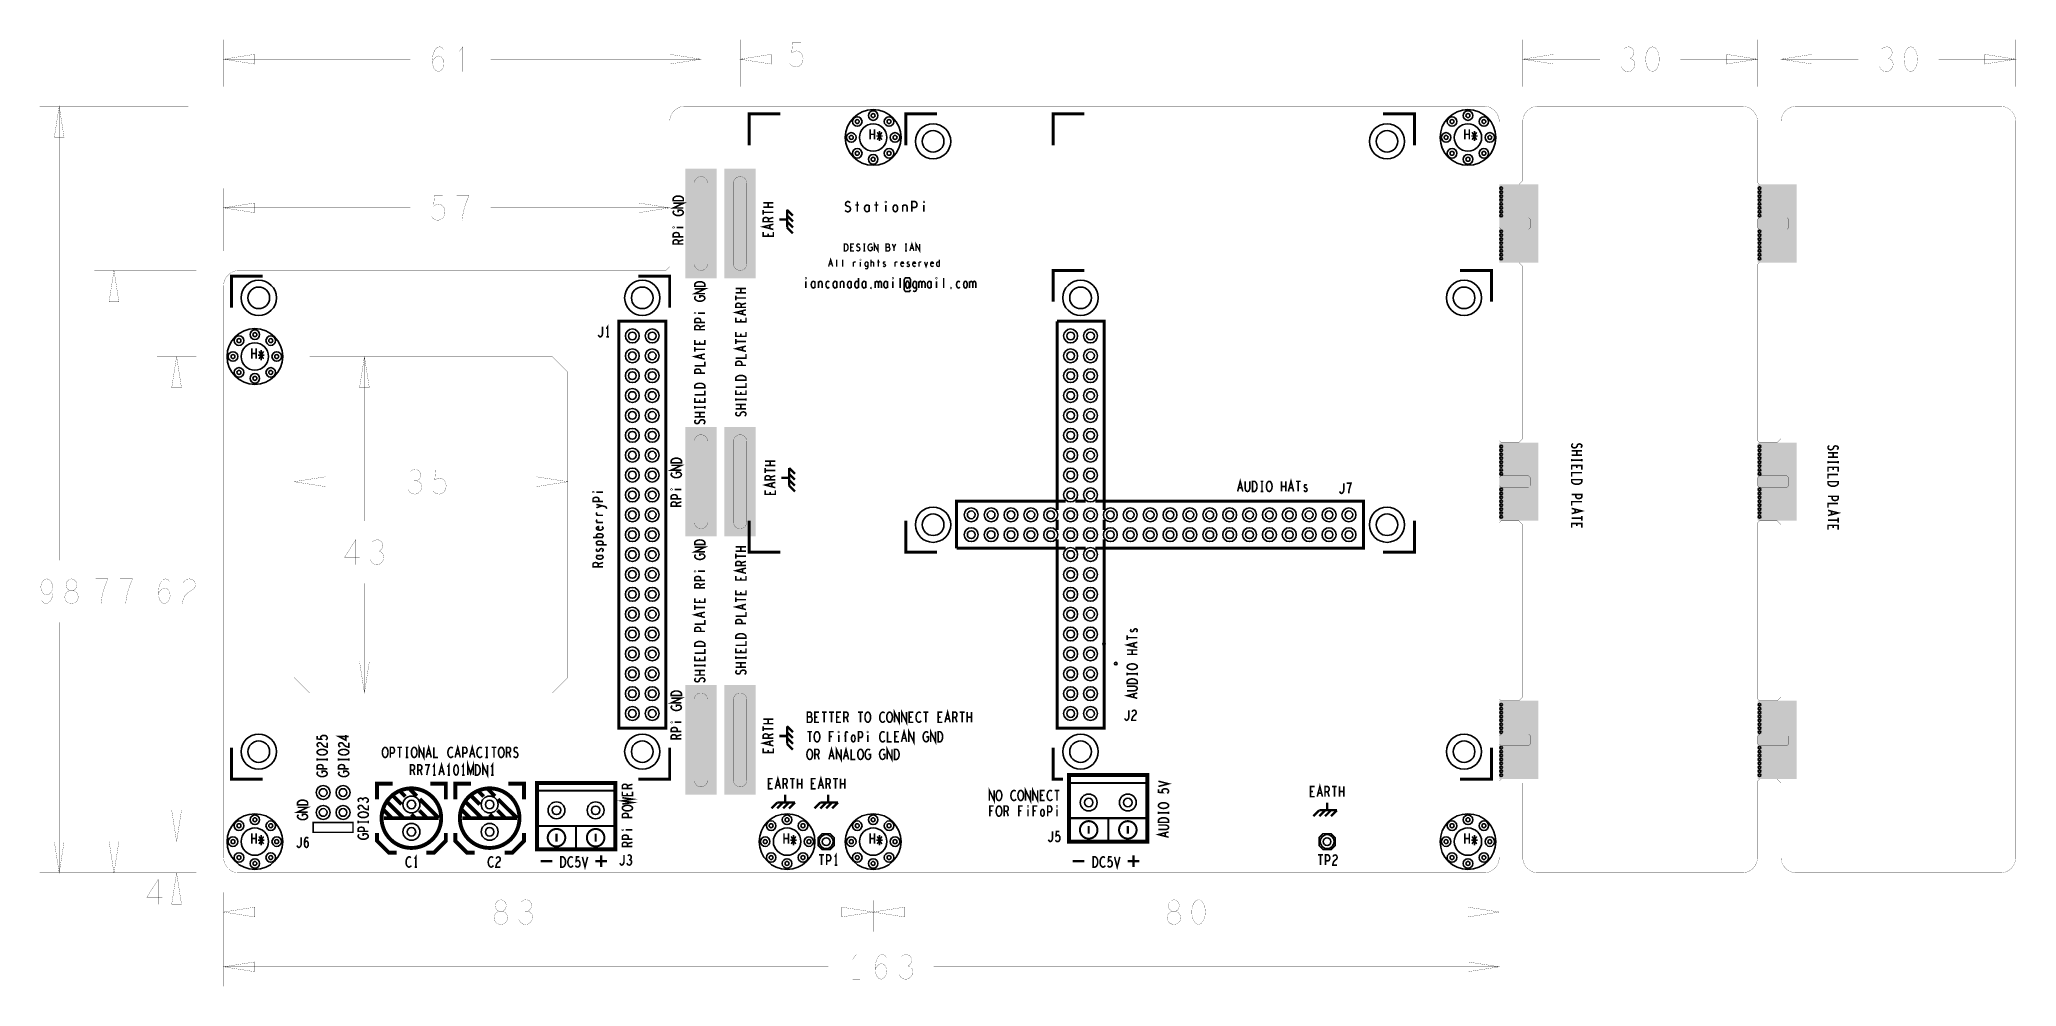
# Model space of a CAD drawing. Extents: x -24 to 229, y -15 to 107.
import ezdxf

# ---------------------------------------------------------------- set-up
doc = ezdxf.new("R2010")
doc.units = 0
doc.layers.get('0').update_dxf_attribs({"linetype": 'CONTINUOUS'})
for name, color, linetype in [('BOARD_ART', 7, 'CONTINUOUS'), ('DIMENSION_ART', 2, 'CONTINUOUS'), ('SILK_TOP_ART', 5, 'CONTINUOUS'), ('SOLDER_BOTTOM_ART', 10, 'CONTINUOUS'), ('SOLDER_TOP_ART', 14, 'CONTINUOUS'), ('STATIONPI-1-2_DRL', 9, 'CONTINUOUS')]:
    doc.layers.add(name, color=color, linetype=linetype)

# ---------------------------------------------------------------- blocks, each defined once
blk = doc.blocks.new('ROUND_26')
blk.add_circle((0, 0), 3.56)
blk = doc.blocks.new('ROUND_27')
blk.add_circle((0, 0), 0.61)
blk = doc.blocks.new('ROUND_25')
blk.add_circle((0, 0), 2.25)
blk = doc.blocks.new('ROUND_29')
blk.add_circle((0, 0), 0.889)
blk = doc.blocks.new('ROUND_28')
blk.add_circle((0, 0), 1.08)
blk = doc.blocks.new('ROUND_30')
blk.add_circle((0, 0), 0.165)
blk = doc.blocks.new('ROUND_24')
blk.add_circle((0, 0), 0.254)
blk = doc.blocks.new('ROUND_31')
blk.add_circle((0, 0), 0.495)
blk = doc.blocks.new('ROUND_32')
blk.add_circle((0, 0), 0.546)
blk = doc.blocks.new('ROUND_33')
blk.add_circle((0, 0), 1.75)
blk = doc.blocks.new('ROUND_3')
blk.add_circle((0, 0), 1.38)

msp = doc.modelspace()

# ---------------------------------------------------------------- linework, layer by layer
at = {"layer": 'BOARD_ART', "const_width": 0.0254}
for points in [[(57, 96), (57, 77.5), (56.5, 77), (2, 77)], [(161, 98), (59, 98)], [(166, 96), (166, 88.5), (165.5, 88), (163.25, 88), (163, 88.25), (163, 96)], [(194, 98), (168, 98)], [(199, 96), (199, 88.5), (198.5, 88), (196.25, 88), (196, 88.25), (196, 96)], [(227, 98), (201, 98)], [(229, 2), (229, 96)], [(60.15, 88.15), (60.15, 77.85)], [(61.85, 77.85), (61.85, 88.15)], [(65.15, 88.15), (65.15, 77.85)], [(66.85, 77.85), (66.85, 88.15)], [(163.25, 83.75), (163, 83.5), (163, 82.5), (163.25, 82.25), (166.75, 82.25), (167, 82.5), (167, 83.5), (166.75, 83.75), (163.25, 83.75)], [(196.25, 83.75), (196, 83.5), (196, 82.5), (196.25, 82.25), (199.75, 82.25), (200, 82.5), (200, 83.5), (199.75, 83.75), (196.25, 83.75)], [(163, 77.75), (163, 55.25), (163.25, 55), (165.5, 55), (166, 55.5), (166, 77.5), (165.5, 78), (163.25, 78), (163, 77.75)], [(196, 77.75), (196, 55.25), (196.25, 55), (198.5, 55), (199, 55.5), (199, 77.5), (198.5, 78), (196.25, 78), (196, 77.75)], [(0, 75), (0, 2)], [(11, 66), (9, 64), (9, 25), (11, 23), (42, 23), (44, 25), (44, 64), (42, 66), (11, 66)], [(60.15, 55.15), (60.15, 44.85)], [(61.85, 44.85), (61.85, 55.15)], [(65.15, 55.15), (65.15, 44.85)], [(66.85, 44.85), (66.85, 55.15)], [(163.25, 50.75), (163, 50.5), (163, 49.5), (163.25, 49.25), (166.75, 49.25), (167, 49.5), (167, 50.5), (166.75, 50.75), (163.25, 50.75)], [(196.25, 50.75), (196, 50.5), (196, 49.5), (196.25, 49.25), (199.75, 49.25), (200, 49.5), (200, 50.5), (199.75, 50.75), (196.25, 50.75)], [(163.25, 45), (163, 44.75), (163, 22.25), (163.25, 22), (165.5, 22), (166, 22.5), (166, 44.5), (165.5, 45), (163.25, 45)], [(196, 44.75), (196, 22.25), (196.25, 22), (198.5, 22), (199, 22.5), (199, 44.5), (198.5, 45), (196.25, 45), (196, 44.75)], [(60.15, 22.15), (60.15, 11.85)], [(61.85, 11.85), (61.85, 22.15)], [(65.15, 22.15), (65.15, 11.85)], [(66.85, 11.85), (66.85, 22.15)], [(163.25, 17.75), (163, 17.5), (163, 16.5), (163.25, 16.25), (166.75, 16.25), (167, 16.5), (167, 17.5), (166.75, 17.75), (163.25, 17.75)], [(196.25, 17.75), (196, 17.5), (196, 16.5), (196.25, 16.25), (199.75, 16.25), (200, 16.5), (200, 17.5), (199.75, 17.75), (196.25, 17.75)], [(163, 2), (163, 11.75), (163.25, 12), (165.5, 12), (166, 11.5), (166, 2)], [(196, 2), (196, 11.75), (196.25, 12), (198.5, 12), (199, 11.5), (199, 2)], [(2, 0), (161, 0)], [(168, 0), (194, 0)], [(201, 0), (227, 0)]]:
    msp.add_lwpolyline(points, dxfattribs=at)
for points in [[(59, 98, 0.4142136), (57, 96)], [(163, 96, 0.4142136), (161, 98)], [(168, 98, 0.4142136), (166, 96)], [(196, 96, 0.4142136), (194, 98)], [(201, 98, 0.4142136), (199, 96)], [(229, 96, 0.4142136), (227, 98)], [(61, 89, 0.4142136), (60.15, 88.15)], [(61.85, 88.15, 0.4142136), (61, 89)], [(66, 89, 0.4142136), (65.15, 88.15)], [(66.85, 88.15, 0.4142136), (66, 89)], [(2, 77, 0.4142136), (0, 75)], [(60.15, 77.85, 0.4142136), (61, 77)], [(61, 77, 0.4142136), (61.85, 77.85)], [(65.15, 77.85, 0.4142136), (66, 77)], [(66, 77, 0.4142136), (66.85, 77.85)], [(61, 56, 0.4142136), (60.15, 55.15)], [(61.85, 55.15, 0.4142136), (61, 56)], [(66, 56, 0.4142136), (65.15, 55.15)], [(66.85, 55.15, 0.4142136), (66, 56)], [(60.15, 44.85, 0.4142136), (61, 44)], [(61, 44, 0.4142136), (61.85, 44.85)], [(65.15, 44.85, 0.4142136), (66, 44)], [(66, 44, 0.4142136), (66.85, 44.85)], [(61, 23, 0.4142136), (60.15, 22.15)], [(61.85, 22.15, 0.4142136), (61, 23)], [(66, 23, 0.4142136), (65.15, 22.15)], [(66.85, 22.15, 0.4142136), (66, 23)], [(60.15, 11.85, 0.4142136), (61, 11)], [(61, 11, 0.4142136), (61.85, 11.85)], [(65.15, 11.85, 0.4142136), (66, 11)], [(66, 11, 0.4142136), (66.85, 11.85)], [(0, 2, 0.4142136), (2, 0)], [(161, 0, 0.4142136), (163, 2)], [(166, 2, 0.4142136), (168, 0)], [(194, 0, 0.4142136), (196, 2)], [(199, 2, 0.4142136), (201, 0)], [(227, 0, 0.4142136), (229, 2)]]:
    msp.add_lwpolyline(points, format="xyb", dxfattribs=at)
at = {"layer": 'DIMENSION_ART', "const_width": 0.0254}
for points in [[(0, 100.5), (0, 106.5)], [(61, 100.5), (61, 106.5)], [(61, 100.5), (61, 106.5)], [(66, 100.5), (66, 106.5)], [(72.315, 103.4761), (72.5511, 103.2116), (72.8267, 103.0529), (73.1811, 103), (73.5355, 103.1058), (73.811, 103.3174), (74.0079, 103.6879), (74.0472, 104.1112), (73.9685, 104.5345), (73.7716, 104.7992), (73.496, 105.0108), (73.2205, 105.0637), (72.9449, 105.0108), (72.5906, 104.7992), (72.7087, 106.175), (73.7716, 106.175)], [(166, 100.5), (166, 106.5)], [(196, 100.5), (196, 106.5)], [(199, 100.5), (199, 106.5)], [(229, 100.5), (229, 106.5)], [(4, 104.625), (0, 104), (4, 103.375), (4, 104.625)], [(23.8629, 104), (0, 104)], [(26.6771, 103.7353), (26.9528, 104.1059), (27.189, 104.3175), (27.504, 104.4233), (27.7796, 104.3175), (27.9764, 104.1059), (28.1339, 103.7883), (28.1733, 103.4179), (28.1339, 103.1004), (27.9764, 102.7828), (27.7401, 102.5183), (27.4646, 102.4125), (27.1496, 102.5183), (26.874, 102.8357), (26.7165, 103.3121), (26.6771, 103.8412), (26.7559, 104.5291), (26.874, 104.8996), (27.0708, 105.27), (27.3464, 105.5346), (27.622, 105.5875), (27.8976, 105.4817), (28.0945, 105.2171)], [(30.5748, 102.4125), (30.5748, 105.5875), (30.1024, 104.9525)], [(34.1371, 104), (61, 104)], [(53, 104), (61, 104)], [(57, 103.375), (61, 104), (57, 104.625), (57, 103.375)], [(57, 103.375), (61, 104), (57, 104.625), (57, 103.375)], [(70, 104.625), (66, 104), (70, 103.375), (70, 104.625)], [(66.4377, 104), (66, 104)], [(170, 104.625), (166, 104), (170, 103.375), (170, 104.625)], [(175.8629, 104), (166, 104)], [(178.5591, 103.0475), (178.7952, 102.677), (179.1102, 102.4654), (179.4646, 102.4125), (179.7796, 102.4654), (180.0945, 102.7299), (180.2913, 103.0475), (180.3307, 103.365), (180.252, 103.7353), (179.9764, 104), (179.7008, 104.1059), (179.3464, 104.1059)], [(179.7008, 104.1059), (179.937, 104.2646), (180.1339, 104.5291), (180.2126, 104.8466), (180.1339, 105.1642), (179.937, 105.4287), (179.5827, 105.5875), (179.2284, 105.5346), (178.874, 105.3229)], [(182.5748, 105.5875), (182.2598, 105.4817), (182.0236, 105.2171), (181.8661, 104.8996), (181.748, 104.4762), (181.7087, 104), (181.748, 103.5237), (181.8661, 103.1004), (182.0236, 102.7828), (182.2598, 102.5183), (182.5748, 102.4125), (182.8897, 102.5183), (183.126, 102.7828), (183.2835, 103.1004), (183.4016, 103.5237), (183.4409, 104), (183.4016, 104.4762), (183.2835, 104.8996), (183.126, 105.2171), (182.8897, 105.4817), (182.5748, 105.5875)], [(186.1371, 104), (196, 104)], [(192, 103.375), (196, 104), (192, 104.625), (192, 103.375)], [(203, 104.625), (199, 104), (203, 103.375), (203, 104.625)], [(208.8629, 104), (199, 104)], [(211.5591, 103.0475), (211.7952, 102.677), (212.1102, 102.4654), (212.4646, 102.4125), (212.7796, 102.4654), (213.0945, 102.7299), (213.2913, 103.0475), (213.3307, 103.365), (213.252, 103.7353), (212.9764, 104), (212.7008, 104.1059), (212.3464, 104.1059)], [(212.7008, 104.1059), (212.937, 104.2646), (213.1339, 104.5291), (213.2126, 104.8466), (213.1339, 105.1642), (212.937, 105.4287), (212.5827, 105.5875), (212.2284, 105.5346), (211.874, 105.3229)], [(215.5748, 105.5875), (215.2598, 105.4817), (215.0236, 105.2171), (214.8661, 104.8996), (214.748, 104.4762), (214.7087, 104), (214.748, 103.5237), (214.8661, 103.1004), (215.0236, 102.7828), (215.2598, 102.5183), (215.5748, 102.4125), (215.8897, 102.5183), (216.126, 102.7828), (216.2835, 103.1004), (216.4016, 103.5237), (216.4409, 104), (216.4016, 104.4762), (216.2835, 104.8996), (216.126, 105.2171), (215.8897, 105.4817), (215.5748, 105.5875)], [(219.1371, 104), (229, 104)], [(225, 103.375), (229, 104), (225, 104.625), (225, 103.375)], [(30.1024, 102.4125), (31.0472, 102.4125)], [(-4.5, 98), (-23.5, 98)], [(-20.375, 94), (-21, 98), (-21.625, 94), (-20.375, 94)], [(-21, 39.9687), (-21, 98)], [(0, 79.5), (0, 87.5)], [(26.5591, 83.8886), (26.7952, 83.6241), (27.0708, 83.4654), (27.4252, 83.4125), (27.7796, 83.5183), (28.0551, 83.7299), (28.252, 84.1004), (28.2913, 84.5237), (28.2126, 84.947), (28.0157, 85.2117), (27.7401, 85.4233), (27.4646, 85.4762), (27.189, 85.4233), (26.8347, 85.2117), (26.9528, 86.5875), (28.0157, 86.5875)], [(30.496, 83.4125), (30.5748, 84.1004), (30.6929, 84.6824), (30.8504, 85.2117), (31.0472, 85.7937), (31.3622, 86.5875), (29.7874, 86.5875)], [(57, 79.5), (57, 87.5)], [(4, 85.625), (0, 85), (4, 84.375), (4, 85.625)], [(23.8629, 85), (0, 85)], [(34.1371, 85), (57, 85)], [(53, 84.375), (57, 85), (53, 85.625), (53, 84.375)], [(57, 80.5), (57, 85.5)], [(-3.5, 77), (-16.5, 77)], [(-13.375, 73), (-14, 77), (-14.625, 73), (-13.375, 73)], [(-14, 39.9687), (-14, 77)], [(-3.5, 66), (-8.5, 66)], [(-5.375, 62), (-6, 66), (-6.625, 62), (-5.375, 62)], [(-6, 39.9687), (-6, 66)], [(11.5, 66), (20.5, 66)], [(18.625, 62), (18, 66), (17.375, 62), (18.625, 62)], [(18, 44.9687), (18, 66)], [(9, 63.5), (9, 47.5)], [(44, 63.5), (44, 47.5)], [(13, 50.625), (9, 50), (13, 49.375), (13, 50.625)], [(24.7008, 50.1059), (24.937, 50.2646), (25.1339, 50.5291), (25.2126, 50.8466), (25.1339, 51.1642), (24.937, 51.4287), (24.5827, 51.5875), (24.2284, 51.5346), (23.874, 51.3229)], [(26.7087, 48.8886), (26.9448, 48.6241), (27.2204, 48.4654), (27.5748, 48.4125), (27.9292, 48.5183), (28.2047, 48.7299), (28.4016, 49.1004), (28.4409, 49.5237), (28.3622, 49.947), (28.1653, 50.2117), (27.8897, 50.4233), (27.6142, 50.4762), (27.3386, 50.4233), (26.9843, 50.2117), (27.1024, 51.5875), (28.1653, 51.5875)], [(40, 49.375), (44, 50), (40, 50.625), (40, 49.375)], [(20.8629, 50), (9, 50)], [(23.5591, 49.0475), (23.7952, 48.677), (24.1102, 48.4654), (24.4646, 48.4125), (24.7796, 48.4654), (25.0945, 48.7299), (25.2913, 49.0475), (25.3307, 49.365), (25.252, 49.7353), (24.9764, 50), (24.7008, 50.1059), (24.3464, 50.1059)], [(31.1371, 50), (44, 50)], [(16.8976, 39.4125), (16.8976, 42.5875), (15.4409, 40.3121), (17.4095, 40.3121)], [(18.7087, 40.0475), (18.9448, 39.677), (19.2598, 39.4654), (19.6142, 39.4125), (19.9292, 39.4654), (20.2441, 39.7299), (20.4409, 40.0475), (20.4803, 40.365), (20.4016, 40.7353), (20.126, 41), (19.8504, 41.1059), (19.496, 41.1059)], [(19.8504, 41.1059), (20.0866, 41.2646), (20.2835, 41.5291), (20.3622, 41.8466), (20.2835, 42.1642), (20.0866, 42.4287), (19.7323, 42.5875), (19.378, 42.5346), (19.0236, 42.3229)], [(-23.2441, 34.7828), (-22.9685, 34.5183), (-22.6536, 34.4125), (-22.3386, 34.5183), (-22.063, 34.8357), (-21.8661, 35.3121), (-21.7874, 35.7883), (-21.7874, 36.3704), (-21.8661, 36.8466), (-22.063, 37.27), (-22.2992, 37.4817), (-22.5748, 37.5875), (-22.8898, 37.4817), (-23.126, 37.27), (-23.2835, 36.9525), (-23.3622, 36.5291), (-23.2835, 36.1588), (-23.0866, 35.7883), (-22.8504, 35.5766), (-22.5748, 35.5237), (-22.2599, 35.6295), (-22.0236, 35.8941), (-21.7874, 36.3704)], [(-19.4252, 34.4125), (-19.1496, 34.4654), (-18.8347, 34.6241), (-18.6378, 34.8886), (-18.5591, 35.2592), (-18.6378, 35.6295), (-18.874, 35.947), (-19.2284, 36.1059), (-19.622, 36.1059), (-19.8583, 36.2117), (-20.0552, 36.4762), (-20.1339, 36.8466), (-20.0157, 37.2171), (-19.7402, 37.4817), (-19.4252, 37.5875), (-19.1103, 37.4817), (-18.8347, 37.2171), (-18.7165, 36.8466), (-18.7953, 36.4762), (-18.9921, 36.2117), (-19.2284, 36.1059), (-19.622, 36.1059), (-19.9764, 35.947), (-20.2126, 35.6295), (-20.2913, 35.2592), (-20.2126, 34.8886), (-20.0157, 34.6241), (-19.7008, 34.4654), (-19.4252, 34.4125)], [(-15.6536, 34.4125), (-15.5748, 35.1004), (-15.4567, 35.6824), (-15.2992, 36.2117), (-15.1024, 36.7937), (-14.7874, 37.5875), (-16.3622, 37.5875)], [(-12.504, 34.4125), (-12.4252, 35.1004), (-12.3071, 35.6824), (-12.1496, 36.2117), (-11.9528, 36.7937), (-11.6378, 37.5875), (-13.2126, 37.5875)], [(-8.3229, 35.7353), (-8.0472, 36.1059), (-7.811, 36.3175), (-7.496, 36.4233), (-7.2204, 36.3175), (-7.0236, 36.1059), (-6.8661, 35.7883), (-6.8267, 35.4179), (-6.8661, 35.1004), (-7.0236, 34.7828), (-7.2599, 34.5183), (-7.5354, 34.4125), (-7.8504, 34.5183), (-8.126, 34.8357), (-8.2835, 35.3121), (-8.3229, 35.8412), (-8.2441, 36.5291), (-8.126, 36.8996), (-7.9292, 37.27), (-7.6536, 37.5346), (-7.378, 37.5875), (-7.1024, 37.4817), (-6.9055, 37.2171)], [(-5.1733, 37.0583), (-4.937, 37.3758), (-4.6614, 37.5346), (-4.3464, 37.5875), (-3.9528, 37.4817), (-3.6771, 37.2171), (-3.5984, 36.8996), (-3.6378, 36.582), (-3.7953, 36.3175), (-4.5827, 35.7883), (-4.937, 35.4179), (-5.1733, 34.8886), (-5.252, 34.4125), (-3.5984, 34.4125)], [(18, 37.0313), (18, 23)], [(-21, 32.0313), (-21, 0)], [(-14, 32.0313), (-14, 0)], [(-6, 32.0313), (-6, 4)], [(17.375, 27), (18, 23), (18.625, 27), (17.375, 27)], [(11.5, 23), (20.5, 23)], [(-6, 12), (-6, 4)], [(-6.625, 8), (-6, 4), (-5.375, 8), (-6.625, 8)], [(-6.625, 8), (-6, 4), (-5.375, 8), (-6.625, 8)], [(-21.625, 4), (-21, 0), (-20.375, 4), (-21.625, 4)], [(-14.625, 4), (-14, 0), (-13.375, 4), (-14.625, 4)], [(-3.5, 4), (-8.5, 4)], [(-3.5, 4), (-8.5, 4)], [(-4.5, 0), (-23.5, 0)], [(-3.5, 0), (-16.5, 0)], [(-3.5, 0), (-8.5, 0)], [(-5.375, -4), (-6, 0), (-6.625, -4), (-5.375, -4)], [(-6, -0.0313), (-6, 0)], [(-8.3465, -4), (-8.3465, -0.825), (-9.8032, -3.1004), (-7.8346, -3.1004)], [(0, -2.5), (0, -14.5)], [(163, -2.5), (163, -14.5)], [(4, -4.375), (0, -5), (4, -5.625), (4, -4.375)], [(0, -3.5), (0, -7.5)], [(31.8629, -5), (0, -5)], [(35.4252, -6.5875), (35.7008, -6.5346), (36.0157, -6.3759), (36.2126, -6.1114), (36.2913, -5.7408), (36.2126, -5.3705), (35.9764, -5.053), (35.622, -4.8941), (35.2284, -4.8941), (34.9921, -4.7883), (34.7952, -4.5238), (34.7165, -4.1534), (34.8347, -3.7829), (35.1102, -3.5183), (35.4252, -3.4125), (35.7401, -3.5183), (36.0157, -3.7829), (36.1339, -4.1534), (36.0551, -4.5238), (35.8583, -4.7883), (35.622, -4.8941), (35.2284, -4.8941), (34.874, -5.053), (34.6378, -5.3705), (34.5591, -5.7408), (34.6378, -6.1114), (34.8347, -6.3759), (35.1496, -6.5346), (35.4252, -6.5875)], [(37.7087, -5.9525), (37.9448, -6.323), (38.2598, -6.5346), (38.6142, -6.5875), (38.9292, -6.5346), (39.2441, -6.2701), (39.4409, -5.9525), (39.4803, -5.635), (39.4016, -5.2647), (39.126, -5), (38.8504, -4.8941), (38.496, -4.8941)], [(38.8504, -4.8941), (39.0866, -4.7354), (39.2835, -4.4709), (39.3622, -4.1534), (39.2835, -3.8358), (39.0866, -3.5713), (38.7323, -3.4125), (38.378, -3.4654), (38.0236, -3.6771)], [(42.1371, -5), (83, -5)], [(79, -5.625), (83, -5), (79, -4.375), (79, -5.625)], [(87, -4.375), (83, -5), (87, -5.625), (87, -4.375)], [(83, -3.5), (83, -7.5)], [(83, -3.5), (83, -7.5)], [(117.8629, -5), (83, -5)], [(121.4252, -6.5875), (121.7008, -6.5346), (122.0157, -6.3759), (122.2126, -6.1114), (122.2913, -5.7408), (122.2126, -5.3705), (121.9764, -5.053), (121.622, -4.8941), (121.2284, -4.8941), (120.9921, -4.7883), (120.7952, -4.5238), (120.7165, -4.1534), (120.8347, -3.7829), (121.1102, -3.5183), (121.4252, -3.4125), (121.7401, -3.5183), (122.0157, -3.7829), (122.1339, -4.1534), (122.0551, -4.5238), (121.8583, -4.7883), (121.622, -4.8941), (121.2284, -4.8941), (120.874, -5.053), (120.6378, -5.3705), (120.5591, -5.7408), (120.6378, -6.1114), (120.8347, -6.3759), (121.1496, -6.5346), (121.4252, -6.5875)], [(124.5748, -3.4125), (124.2598, -3.5183), (124.0236, -3.7829), (123.8661, -4.1004), (123.748, -4.5238), (123.7087, -5), (123.748, -5.4763), (123.8661, -5.8996), (124.0236, -6.2172), (124.2598, -6.4817), (124.5748, -6.5875), (124.8897, -6.4817), (125.126, -6.2172), (125.2835, -5.8996), (125.4016, -5.4763), (125.4409, -5), (125.4016, -4.5238), (125.2835, -4.1004), (125.126, -3.7829), (124.8897, -3.5183), (124.5748, -3.4125)], [(128.1371, -5), (163, -5)], [(159, -5.625), (163, -5), (159, -4.375), (159, -5.625)], [(163, -3.5), (163, -7.5)], [(4, -11.375), (0, -12), (4, -12.625), (4, -11.375)], [(77.2881, -12), (0, -12)], [(80.8504, -13.5875), (80.8504, -10.4125), (80.378, -11.0475)], [(83.2519, -12.2647), (83.5276, -11.8941), (83.7638, -11.6825), (84.0788, -11.5767), (84.3544, -11.6825), (84.5512, -11.8941), (84.7087, -12.2117), (84.7481, -12.5821), (84.7087, -12.8996), (84.5512, -13.2172), (84.3149, -13.4817), (84.0394, -13.5875), (83.7244, -13.4817), (83.4488, -13.1643), (83.2913, -12.6879), (83.2519, -12.1588), (83.3307, -11.4709), (83.4488, -11.1004), (83.6456, -10.73), (83.9212, -10.4654), (84.1968, -10.4125), (84.4724, -10.5183), (84.6693, -10.7829)], [(86.2835, -12.9525), (86.5196, -13.323), (86.8346, -13.5346), (87.189, -13.5875), (87.504, -13.5346), (87.8189, -13.2701), (88.0157, -12.9525), (88.0551, -12.635), (87.9764, -12.2647), (87.7008, -12), (87.4252, -11.8941), (87.0708, -11.8941)], [(87.4252, -11.8941), (87.6614, -11.7354), (87.8583, -11.4709), (87.937, -11.1534), (87.8583, -10.8358), (87.6614, -10.5713), (87.3071, -10.4125), (86.9528, -10.4654), (86.5984, -10.6771)], [(90.7119, -12), (163, -12)], [(159, -12.625), (163, -12), (159, -11.375), (159, -12.625)], [(80.378, -13.5875), (81.3228, -13.5875)]]:
    msp.add_lwpolyline(points, dxfattribs=at)
at = {"layer": 'SILK_TOP_ART'}
for points, const_width in [([(71.16, 97), (67.16, 97), (67.16, 93)], 0.38), ([(91.16, 97), (87.16, 97), (87.16, 93)], 0.38), ([(110, 97), (106, 97), (106, 93)], 0.38), ([(152.16, 93), (152.16, 97), (148.16, 97)], 0.38), ([(82.612, 93.746), (82.612, 95.046)], 0.2032), ([(83.172, 94.396), (82.612, 94.396)], 0.2032), ([(83.172, 95.046), (83.172, 93.746)], 0.2032), ([(83.419, 94.1793), (84.219, 94.1793)], 0.2032), ([(83.5257, 93.7027), (84.1123, 94.656)], 0.2032), ([(84.1123, 93.7027), (83.5257, 94.656)], 0.2032), ([(83.819, 94.8293), (83.819, 93.5293)], 0.2032), ([(158.612, 93.746), (158.612, 95.046)], 0.2032), ([(159.172, 94.396), (158.612, 94.396)], 0.2032), ([(159.172, 95.046), (159.172, 93.746)], 0.2032), ([(159.419, 94.1793), (160.219, 94.1793)], 0.2032), ([(159.5257, 93.7027), (160.1123, 94.656)], 0.2032), ([(160.1123, 93.7027), (159.5257, 94.656)], 0.2032), ([(159.819, 94.8293), (159.819, 93.5293)], 0.2032), ([(58.75, 85.9187), (57.45, 85.9187), (57.45, 86.1853), (57.515, 86.292), (57.6017, 86.372), (57.7316, 86.4387), (57.8834, 86.492), (58.1, 86.5053), (58.3167, 86.492), (58.4684, 86.4387), (58.5984, 86.372), (58.685, 86.292), (58.75, 86.1853), (58.75, 85.9187)], 0.2032), ([(79.4024, 84.6733), (79.5379, 84.565), (79.6903, 84.5), (79.8257, 84.5), (79.9612, 84.565), (80.0628, 84.6733), (80.1136, 84.825), (80.0797, 84.9766), (79.9951, 85.1067), (79.8427, 85.1933), (79.6395, 85.2367), (79.5209, 85.3233), (79.4701, 85.475), (79.504, 85.6267), (79.5887, 85.735), (79.7072, 85.8), (79.8257, 85.8), (79.9443, 85.7567), (80.0459, 85.6483)], 0.2032), ([(80.974, 85.8), (80.974, 84.5)], 0.2032), ([(83.406, 85.8), (83.406, 84.5)], 0.2032), ([(84.622, 85.7133), (84.5881, 85.735), (84.5881, 85.7783), (84.622, 85.8), (84.6559, 85.7783), (84.6559, 85.735), (84.622, 85.7133)], 0.2032), ([(87.9313, 84.5), (87.9313, 85.8), (88.3377, 85.8), (88.4732, 85.735), (88.5748, 85.5833), (88.6087, 85.41), (88.5748, 85.2367), (88.4901, 85.1067), (88.3377, 85.0416), (87.9313, 85.0416)], 0.2032), ([(89.486, 85.7133), (89.4521, 85.735), (89.4521, 85.7783), (89.486, 85.8), (89.5199, 85.7783), (89.5199, 85.735), (89.486, 85.7133)], 0.2032), ([(58.75, 84.9783), (57.45, 84.9783), (58.75, 85.5917), (57.45, 85.5917)], 0.2032), ([(58.1, 84.438), (58.1, 84.7047), (58.49, 84.7047), (58.62, 84.6247), (58.7067, 84.5313), (58.75, 84.398), (58.7067, 84.2647), (58.62, 84.1713), (58.49, 84.0913), (58.3383, 84.038), (58.165, 84.0113), (58.0133, 84.0113), (57.8834, 84.038), (57.7316, 84.0913), (57.6017, 84.1713), (57.515, 84.2513), (57.45, 84.358), (57.45, 84.4513), (57.4933, 84.558), (57.58, 84.638)], 0.2032), ([(68.95, 85.638), (70.25, 85.638)], 0.2032), ([(70.25, 85.078), (68.95, 85.078)], 0.2032), ([(68.95, 84.1243), (68.95, 84.7377)], 0.2032), ([(68.95, 84.431), (70.25, 84.431)], 0.2032), ([(70.25, 83.2373), (68.95, 83.2373), (68.95, 83.5707), (69.015, 83.6773), (69.1017, 83.744), (69.275, 83.7707), (69.4483, 83.744), (69.5567, 83.664), (69.6217, 83.5707), (69.6217, 83.2373)], 0.2032), ([(69.6, 85.638), (69.6, 85.078)], 0.2032), ([(69.6217, 83.5707), (70.25, 83.7707)], 0.2032), ([(72, 83.5), (71, 83.5)], 0.3), ([(72, 82.5), (72, 84.75)], 0.3), ([(72, 84.75), (72.75, 84)], 0.3), ([(72, 84), (72.75, 83.25)], 0.3), ([(72, 83.25), (72.75, 82.5)], 0.3), ([(80.7369, 85.3666), (81.2111, 85.3666)], 0.2032), ([(82.4948, 85.215), (82.4271, 85.3017), (82.3255, 85.345), (82.2069, 85.3666), (82.0884, 85.3233), (81.9868, 85.2367), (81.919, 85.1067), (81.8852, 84.9333), (81.919, 84.76), (81.9868, 84.63), (82.0884, 84.5433), (82.2069, 84.5), (82.3255, 84.5217), (82.4271, 84.5866), (82.4948, 84.6733)], 0.2032), ([(82.4948, 84.5), (82.4948, 85.3666)], 0.2032), ([(83.1689, 85.3666), (83.6431, 85.3666)], 0.2032), ([(84.622, 85.3666), (84.622, 84.5)], 0.2032), ([(85.838, 84.5), (85.7364, 84.5217), (85.6348, 84.6083), (85.567, 84.76), (85.5332, 84.9333), (85.567, 85.1067), (85.6348, 85.2583), (85.7364, 85.345), (85.838, 85.3666), (85.9396, 85.345), (86.0412, 85.2583), (86.1089, 85.1067), (86.1259, 84.9333), (86.1089, 84.76), (86.0412, 84.6083), (85.9396, 84.5217), (85.838, 84.5)], 0.2032), ([(86.7661, 85.15), (86.8339, 85.2583), (86.9355, 85.345), (87.0709, 85.3666), (87.1895, 85.345), (87.2911, 85.2583), (87.3419, 85.1067), (87.3419, 84.5)], 0.2032), ([(86.7661, 84.5), (86.7661, 85.3666)], 0.2032), ([(89.486, 85.3666), (89.486, 84.5)], 0.2032), ([(57.5367, 82.504), (57.515, 82.4773), (57.4717, 82.4773), (57.45, 82.504), (57.4717, 82.5307), (57.515, 82.5307), (57.5367, 82.504)], 0.2032), ([(58.75, 81.3103), (57.45, 81.3103), (57.45, 81.6303), (57.515, 81.737), (57.6667, 81.817), (57.84, 81.8437), (58.0133, 81.817), (58.1433, 81.7503), (58.2084, 81.6303), (58.2084, 81.3103)], 0.2032), ([(58.75, 80.3833), (57.45, 80.3833), (57.45, 80.7167), (57.515, 80.8233), (57.6017, 80.89), (57.775, 80.9167), (57.9483, 80.89), (58.0567, 80.81), (58.1217, 80.7167), (58.1217, 80.3833)], 0.2032), ([(57.8834, 82.504), (58.75, 82.504)], 0.2032), ([(58.1217, 80.7167), (58.75, 80.9167)], 0.2032), ([(70.25, 82.2437), (68.95, 82.577), (70.25, 82.9103)], 0.2032), ([(70.25, 81.9167), (70.25, 81.3833), (68.95, 81.3833), (68.95, 81.9167)], 0.2032), ([(69.5783, 81.7033), (69.5783, 81.3833)], 0.2032), ([(69.795, 82.7903), (69.795, 82.3637)], 0.2032), ([(72, 82.5), (72.75, 81.75)], 0.3), ([(77.3029, 77.5), (77.5675, 78.389), (77.8321, 77.5)], 0.17), ([(78.3295, 77.5), (78.3295, 78.389)], 0.17), ([(79.0915, 77.5), (79.0915, 78.389)], 0.17), ([(79.3347, 79.5), (79.3347, 80.389), (79.5463, 80.389), (79.631, 80.3445), (79.6945, 80.2853), (79.7474, 80.1964), (79.7898, 80.0926), (79.8003, 79.9445), (79.7898, 79.7963), (79.7474, 79.6926), (79.6945, 79.6037), (79.631, 79.5444), (79.5463, 79.5), (79.3347, 79.5)], 0.17), ([(80.5412, 79.5), (80.1178, 79.5), (80.1178, 80.389), (80.5412, 80.389)], 0.17), ([(80.3718, 79.9593), (80.1178, 79.9593)], 0.17), ([(80.8692, 79.6185), (80.9539, 79.5444), (81.0492, 79.5), (81.1338, 79.5), (81.2185, 79.5444), (81.282, 79.6185), (81.3138, 79.7223), (81.2926, 79.826), (81.2397, 79.9149), (81.1444, 79.9741), (81.0174, 80.0038), (80.9433, 80.063), (80.9116, 80.1667), (80.9328, 80.2705), (80.9857, 80.3445), (81.0597, 80.389), (81.1338, 80.389), (81.2079, 80.3594), (81.2714, 80.2853)], 0.17), ([(81.3775, 78.3297), (81.3563, 78.3445), (81.3563, 78.3742), (81.3775, 78.389), (81.3987, 78.3742), (81.3987, 78.3445), (81.3775, 78.3297)], 0.17), ([(81.7265, 80.389), (81.9805, 80.389)], 0.17), ([(81.7265, 79.5), (81.9805, 79.5)], 0.17), ([(81.8535, 80.389), (81.8535, 79.5)], 0.17), ([(82.679, 79.9445), (82.8907, 79.9445), (82.8907, 79.6778), (82.8272, 79.5889), (82.7531, 79.5296), (82.6473, 79.5), (82.5414, 79.5296), (82.4673, 79.5889), (82.4038, 79.6778), (82.3615, 79.7815), (82.3403, 79.9), (82.3403, 80.0038), (82.3615, 80.0926), (82.4038, 80.1964), (82.4673, 80.2853), (82.5308, 80.3445), (82.6155, 80.389), (82.6896, 80.389), (82.7742, 80.3594), (82.8378, 80.3001)], 0.17), ([(82.7216, 77.5), (82.7216, 78.389)], 0.17), ([(83.1341, 79.5), (83.1341, 80.389), (83.6209, 79.5), (83.6209, 80.389)], 0.17), ([(83.6635, 78.389), (83.6635, 77.5)], 0.17), ([(84.9862, 79.9741), (85.0285, 80.0186), (85.0602, 80.0926), (85.0814, 80.1964), (85.0602, 80.2853), (85.0179, 80.3445), (84.9438, 80.389), (84.6581, 80.389), (84.6581, 79.5), (85.0073, 79.5), (85.0814, 79.5593), (85.1238, 79.6482), (85.1449, 79.7519), (85.1238, 79.8556), (85.0602, 79.9445), (84.9862, 79.9741), (84.6581, 79.9741)], 0.17), ([(85.6635, 79.5), (85.6635, 79.9), (85.4518, 80.389)], 0.17), ([(85.8752, 80.389), (85.6635, 79.9)], 0.17), ([(87.0605, 80.389), (87.3145, 80.389)], 0.17), ([(87.0605, 79.5), (87.3145, 79.5)], 0.17), ([(87.1875, 80.389), (87.1875, 79.5)], 0.17), ([(87.6849, 79.5), (87.9495, 80.389), (88.2141, 79.5)], 0.17), ([(88.1188, 79.8111), (87.7802, 79.8111)], 0.17), ([(88.4681, 79.5), (88.4681, 80.389), (88.9549, 79.5), (88.9549, 80.389)], 0.17), ([(91.474, 78.389), (91.474, 77.5)], 0.17), ([(5, 76.25), (1, 76.25), (1, 72.25)], 0.38), ([(57, 72.25), (57, 76.25), (53, 76.25)], 0.38), ([(74.4, 75.9633), (74.3733, 75.985), (74.3733, 76.0283), (74.4, 76.05), (74.4267, 76.0283), (74.4267, 75.985), (74.4, 75.9633)], 0.2032), ([(77.7368, 77.8111), (77.3982, 77.8111)], 0.17), ([(80.4673, 77.9741), (80.5202, 78.0334), (80.5732, 78.0778), (80.6473, 78.0926), (80.7002, 78.0778), (80.7637, 78.0334)], 0.17), ([(80.4673, 77.5), (80.4673, 78.0926)], 0.17), ([(81.129, 76.05), (81.129, 74.75)], 0.2032), ([(81.3775, 78.0926), (81.3775, 77.5)], 0.17), ([(82.33, 77.9741), (82.2877, 78.0334), (82.2242, 78.0778), (82.1501, 78.0926), (82.0654, 78.063), (82.0125, 78.0038), (81.9702, 77.9), (81.949, 77.7963), (81.9596, 77.7074), (82.0019, 77.6037), (82.0654, 77.5296), (82.1501, 77.5), (82.2136, 77.5148), (82.2877, 77.5741), (82.33, 77.6333)], 0.17), ([(81.9913, 77.2777), (82.0654, 77.2185), (82.1501, 77.2037), (82.2242, 77.2185), (82.2877, 77.2926), (82.33, 77.3963), (82.33, 78.0926)], 0.17), ([(82.7216, 77.9593), (82.7745, 78.0334), (82.8274, 78.0778), (82.9121, 78.0926), (82.9756, 78.0778), (83.0497, 78.0186), (83.0814, 77.9297), (83.0814, 77.5)], 0.17), ([(83.5153, 78.0926), (83.8117, 78.0926)], 0.17), ([(84.2668, 77.6037), (84.3197, 77.5444), (84.3937, 77.5), (84.4573, 77.5), (84.5208, 77.5296), (84.5631, 77.5741), (84.5842, 77.6333), (84.5737, 77.7223), (84.5313, 77.7667), (84.3408, 77.8556), (84.2985, 77.9593), (84.3197, 78.0334), (84.362, 78.0778), (84.4255, 78.0926), (84.489, 78.0778), (84.5525, 78.0334)], 0.17), ([(85.524, 75.9633), (85.4973, 75.985), (85.4973, 76.0283), (85.524, 76.05), (85.5507, 76.0283), (85.5507, 75.985), (85.524, 75.9633)], 0.2032), ([(85.8013, 77.9741), (85.8542, 78.0334), (85.9072, 78.0778), (85.9813, 78.0926), (86.0342, 78.0778), (86.0977, 78.0334)], 0.17), ([(85.8013, 77.5), (85.8013, 78.0926)], 0.17), ([(86.451, 74.75), (86.451, 76.05)], 0.2032), ([(86.5528, 77.9), (86.8914, 77.9), (86.8597, 78.0038), (86.8068, 78.063), (86.7327, 78.0926), (86.6586, 78.0778), (86.5951, 78.0334), (86.5528, 77.9297), (86.5316, 77.8408), (86.5316, 77.7519), (86.5528, 77.663), (86.6057, 77.5741), (86.6692, 77.5148), (86.7433, 77.5), (86.8173, 77.5296), (86.8914, 77.6185)], 0.17), ([(87.578, 74.9667), (87.4447, 74.75), (87.3113, 74.75), (87.178, 74.9667), (87.178, 75.4), (87.3113, 75.6166), (87.4447, 75.6166), (87.578, 75.4), (87.578, 74.9667), (87.6713, 74.7933), (87.778, 74.9667), (87.778, 75.8333), (87.6447, 76.05), (87.1113, 76.05), (86.978, 75.8333), (86.978, 74.5333), (87.1113, 74.3167), (87.6447, 74.3167), (87.778, 74.5333)], 0.2032), ([(87.3148, 77.6037), (87.3677, 77.5444), (87.4417, 77.5), (87.5053, 77.5), (87.5688, 77.5296), (87.6111, 77.5741), (87.6322, 77.6333), (87.6217, 77.7223), (87.5793, 77.7667), (87.3888, 77.8556), (87.3465, 77.9593), (87.3677, 78.0334), (87.41, 78.0778), (87.4735, 78.0926), (87.537, 78.0778), (87.6005, 78.0334)], 0.17), ([(88.0768, 77.9), (88.4154, 77.9), (88.3837, 78.0038), (88.3308, 78.063), (88.2567, 78.0926), (88.1826, 78.0778), (88.1191, 78.0334), (88.0768, 77.9297), (88.0556, 77.8408), (88.0556, 77.7519), (88.0768, 77.663), (88.1297, 77.5741), (88.1932, 77.5148), (88.2673, 77.5), (88.3413, 77.5296), (88.4154, 77.6185)], 0.17), ([(88.8493, 77.9741), (88.9022, 78.0334), (88.9552, 78.0778), (89.0293, 78.0926), (89.0822, 78.0778), (89.1457, 78.0334)], 0.17), ([(88.8493, 77.5), (88.8493, 78.0926)], 0.17), ([(89.569, 78.0926), (89.7595, 77.5), (89.95, 78.0926)], 0.17), ([(90.3628, 77.9), (90.7014, 77.9), (90.6697, 78.0038), (90.6168, 78.063), (90.5427, 78.0926), (90.4686, 78.0778), (90.4051, 78.0334), (90.3628, 77.9297), (90.3416, 77.8408), (90.3416, 77.7519), (90.3628, 77.663), (90.4157, 77.5741), (90.4792, 77.5148), (90.5533, 77.5), (90.6273, 77.5296), (90.7014, 77.6185)], 0.17), ([(91.086, 75.9633), (91.0593, 75.985), (91.0593, 76.0283), (91.086, 76.05), (91.1127, 76.0283), (91.1127, 75.985), (91.086, 75.9633)], 0.2032), ([(91.474, 77.6333), (91.4317, 77.5593), (91.3682, 77.5148), (91.2941, 77.5), (91.2094, 77.5296), (91.1459, 77.6037), (91.1036, 77.6926), (91.093, 77.7963), (91.1036, 77.9), (91.1459, 77.989), (91.2094, 78.063), (91.2941, 78.0926), (91.3682, 78.0778), (91.4211, 78.0482), (91.474, 77.989)], 0.17), ([(92.013, 74.75), (92.013, 76.05)], 0.2032), ([(110, 77), (106, 77), (106, 73)], 0.38), ([(162, 73), (162, 77), (158, 77)], 0.38), ([(61.5, 74.0293), (60.2, 74.0293), (61.5, 74.6427), (60.2, 74.6427)], 0.2032), ([(61.5, 74.9697), (60.2, 74.9697), (60.2, 75.2363), (60.265, 75.343), (60.3517, 75.423), (60.4816, 75.4897), (60.6334, 75.543), (60.85, 75.5563), (61.0667, 75.543), (61.2184, 75.4897), (61.3484, 75.423), (61.435, 75.343), (61.5, 75.2363), (61.5, 74.9697)], 0.2032), ([(60.85, 73.489), (60.85, 73.7557), (61.24, 73.7557), (61.37, 73.6757), (61.4567, 73.5823), (61.5, 73.449), (61.4567, 73.3157), (61.37, 73.2223), (61.24, 73.1423), (61.0883, 73.089), (60.915, 73.0623), (60.7633, 73.0623), (60.6334, 73.089), (60.4816, 73.1423), (60.3517, 73.2223), (60.265, 73.3023), (60.2, 73.409), (60.2, 73.5023), (60.2433, 73.609), (60.33, 73.689)], 0.2032), ([(65.45, 74.689), (66.75, 74.689)], 0.2032), ([(66.75, 74.129), (65.45, 74.129)], 0.2032), ([(65.45, 73.1753), (65.45, 73.7887)], 0.2032), ([(65.45, 73.482), (66.75, 73.482)], 0.2032), ([(66.1, 74.689), (66.1, 74.129)], 0.2032), ([(74.4, 75.6166), (74.4, 74.75)], 0.2032), ([(75.567, 75.465), (75.5137, 75.5517), (75.4337, 75.595), (75.3403, 75.6166), (75.247, 75.5733), (75.167, 75.4867), (75.1137, 75.3567), (75.087, 75.1833), (75.1137, 75.01), (75.167, 74.88), (75.247, 74.7933), (75.3403, 74.75), (75.4337, 74.7717), (75.5137, 74.8366), (75.567, 74.9233)], 0.2032), ([(75.567, 74.75), (75.567, 75.6166)], 0.2032), ([(76.0273, 75.4), (76.0807, 75.5083), (76.1607, 75.595), (76.2673, 75.6166), (76.3607, 75.595), (76.4407, 75.5083), (76.4807, 75.3567), (76.4807, 74.75)], 0.2032), ([(76.0273, 74.75), (76.0273, 75.6166)], 0.2032), ([(77.3943, 75.5083), (77.301, 75.595), (77.221, 75.6166), (77.1143, 75.5733), (77.0343, 75.4867), (76.981, 75.335), (76.9677, 75.1833), (76.981, 75.0316), (77.0343, 74.9016), (77.1143, 74.7933), (77.221, 74.75), (77.3143, 74.7933), (77.3943, 74.88)], 0.2032), ([(78.348, 75.465), (78.2947, 75.5517), (78.2147, 75.595), (78.1213, 75.6166), (78.028, 75.5733), (77.948, 75.4867), (77.8947, 75.3567), (77.868, 75.1833), (77.8947, 75.01), (77.948, 74.88), (78.028, 74.7933), (78.1213, 74.75), (78.2147, 74.7717), (78.2947, 74.8366), (78.348, 74.9233)], 0.2032), ([(78.348, 74.75), (78.348, 75.6166)], 0.2032), ([(78.8083, 75.4), (78.8617, 75.5083), (78.9417, 75.595), (79.0483, 75.6166), (79.1417, 75.595), (79.2217, 75.5083), (79.2617, 75.3567), (79.2617, 74.75)], 0.2032), ([(78.8083, 74.75), (78.8083, 75.6166)], 0.2032), ([(80.202, 75.465), (80.1487, 75.5517), (80.0687, 75.595), (79.9753, 75.6166), (79.882, 75.5733), (79.802, 75.4867), (79.7487, 75.3567), (79.722, 75.1833), (79.7487, 75.01), (79.802, 74.88), (79.882, 74.7933), (79.9753, 74.75), (80.0687, 74.7717), (80.1487, 74.8366), (80.202, 74.9233)], 0.2032), ([(80.202, 74.75), (80.202, 75.6166)], 0.2032), ([(81.129, 74.945), (81.0757, 74.8366), (80.9957, 74.7717), (80.9023, 74.75), (80.7957, 74.7933), (80.7157, 74.9016), (80.6623, 75.0316), (80.649, 75.1833), (80.6623, 75.335), (80.7157, 75.465), (80.7957, 75.5733), (80.9023, 75.6166), (80.9957, 75.595), (81.0623, 75.5517), (81.129, 75.465)], 0.2032), ([(82.056, 75.465), (82.0027, 75.5517), (81.9227, 75.595), (81.8293, 75.6166), (81.736, 75.5733), (81.656, 75.4867), (81.6027, 75.3567), (81.576, 75.1833), (81.6027, 75.01), (81.656, 74.88), (81.736, 74.7933), (81.8293, 74.75), (81.9227, 74.7717), (82.0027, 74.8366), (82.056, 74.9233)], 0.2032), ([(82.056, 74.75), (82.056, 75.6166)], 0.2032), ([(82.743, 74.7067), (82.7163, 74.7283), (82.7163, 74.7717), (82.743, 74.7933), (82.7697, 74.7717), (82.7697, 74.7283), (82.743, 74.7067)], 0.2032), ([(83.27, 75.3783), (83.31, 75.4867), (83.3767, 75.5733), (83.47, 75.6166), (83.5633, 75.5733), (83.63, 75.4867), (83.67, 75.3783), (83.67, 74.75)], 0.2032), ([(83.27, 74.75), (83.27, 75.6166)], 0.2032), ([(83.67, 75.3783), (83.71, 75.4867), (83.7767, 75.5733), (83.87, 75.6166), (83.9633, 75.5733), (84.03, 75.4867), (84.07, 75.3567), (84.07, 74.75)], 0.2032), ([(84.837, 75.465), (84.7837, 75.5517), (84.7037, 75.595), (84.6103, 75.6166), (84.517, 75.5733), (84.437, 75.4867), (84.3837, 75.3567), (84.357, 75.1833), (84.3837, 75.01), (84.437, 74.88), (84.517, 74.7933), (84.6103, 74.75), (84.7037, 74.7717), (84.7837, 74.8366), (84.837, 74.9233)], 0.2032), ([(84.837, 74.75), (84.837, 75.6166)], 0.2032), ([(85.524, 75.6166), (85.524, 74.75)], 0.2032), ([(88.545, 75.4433), (88.4917, 75.53), (88.4117, 75.595), (88.3183, 75.6166), (88.2117, 75.5733), (88.145, 75.4867), (88.0917, 75.335), (88.065, 75.1833), (88.0783, 75.0533), (88.1317, 74.9016), (88.2117, 74.7933), (88.3183, 74.75), (88.3983, 74.7717), (88.4917, 74.8583), (88.545, 74.945)], 0.2032), ([(88.1183, 74.425), (88.2117, 74.3383), (88.3183, 74.3167), (88.4117, 74.3383), (88.4917, 74.4467), (88.545, 74.5983), (88.545, 75.6166)], 0.2032), ([(88.832, 75.3783), (88.872, 75.4867), (88.9387, 75.5733), (89.032, 75.6166), (89.1253, 75.5733), (89.192, 75.4867), (89.232, 75.3783), (89.232, 74.75)], 0.2032), ([(88.832, 74.75), (88.832, 75.6166)], 0.2032), ([(89.232, 75.3783), (89.272, 75.4867), (89.3387, 75.5733), (89.432, 75.6166), (89.5253, 75.5733), (89.592, 75.4867), (89.632, 75.3567), (89.632, 74.75)], 0.2032), ([(90.399, 75.465), (90.3457, 75.5517), (90.2657, 75.595), (90.1723, 75.6166), (90.079, 75.5733), (89.999, 75.4867), (89.9457, 75.3567), (89.919, 75.1833), (89.9457, 75.01), (89.999, 74.88), (90.079, 74.7933), (90.1723, 74.75), (90.2657, 74.7717), (90.3457, 74.8366), (90.399, 74.9233)], 0.2032), ([(90.399, 74.75), (90.399, 75.6166)], 0.2032), ([(91.086, 75.6166), (91.086, 74.75)], 0.2032), ([(92.94, 74.7067), (92.9133, 74.7283), (92.9133, 74.7717), (92.94, 74.7933), (92.9667, 74.7717), (92.9667, 74.7283), (92.94, 74.7067)], 0.2032), ([(94.0803, 75.5083), (93.987, 75.595), (93.907, 75.6166), (93.8003, 75.5733), (93.7203, 75.4867), (93.667, 75.335), (93.6537, 75.1833), (93.667, 75.0316), (93.7203, 74.9016), (93.8003, 74.7933), (93.907, 74.75), (94.0003, 74.7933), (94.0803, 74.88)], 0.2032), ([(94.794, 74.75), (94.714, 74.7717), (94.634, 74.8583), (94.5807, 75.01), (94.554, 75.1833), (94.5807, 75.3567), (94.634, 75.5083), (94.714, 75.595), (94.794, 75.6166), (94.874, 75.595), (94.954, 75.5083), (95.0073, 75.3567), (95.0207, 75.1833), (95.0073, 75.01), (94.954, 74.8583), (94.874, 74.7717), (94.794, 74.75)], 0.2032), ([(95.321, 75.3783), (95.361, 75.4867), (95.4277, 75.5733), (95.521, 75.6166), (95.6143, 75.5733), (95.681, 75.4867), (95.721, 75.3783), (95.721, 74.75)], 0.2032), ([(95.321, 74.75), (95.321, 75.6166)], 0.2032), ([(95.721, 75.3783), (95.761, 75.4867), (95.8277, 75.5733), (95.921, 75.6166), (96.0143, 75.5733), (96.081, 75.4867), (96.121, 75.3567), (96.121, 74.75)], 0.2032), ([(60.2867, 71.555), (60.265, 71.5283), (60.2217, 71.5283), (60.2, 71.555), (60.2217, 71.5817), (60.265, 71.5817), (60.2867, 71.555)], 0.2032), ([(61.5, 70.3613), (60.2, 70.3613), (60.2, 70.6813), (60.265, 70.788), (60.4167, 70.868), (60.59, 70.8947), (60.7633, 70.868), (60.8933, 70.8013), (60.9584, 70.6813), (60.9584, 70.3613)], 0.2032), ([(60.6334, 71.555), (61.5, 71.555)], 0.2032), ([(66.75, 71.2947), (65.45, 71.628), (66.75, 71.9613)], 0.2032), ([(66.75, 72.2883), (65.45, 72.2883), (65.45, 72.6217), (65.515, 72.7283), (65.6017, 72.795), (65.775, 72.8217), (65.9483, 72.795), (66.0567, 72.715), (66.1217, 72.6217), (66.1217, 72.2883)], 0.2032), ([(66.75, 70.9677), (66.75, 70.4343), (65.45, 70.4343), (65.45, 70.9677)], 0.2032), ([(66.0783, 70.7543), (66.0783, 70.4343)], 0.2032), ([(66.1217, 72.6217), (66.75, 72.8217)], 0.2032), ([(66.295, 71.8413), (66.295, 71.4147)], 0.2032), ([(47.8833, 68.76), (47.95, 68.63), (48.03, 68.5433), (48.1233, 68.5), (48.23, 68.5433), (48.31, 68.63), (48.39, 68.76), (48.4167, 68.9333), (48.4167, 69.8)], 0.2032), ([(49.077, 68.5), (49.077, 69.8), (48.917, 69.54)], 0.2032), ([(48.917, 68.5), (49.237, 68.5)], 0.2032), ([(50.5, 70.5), (56.5, 70.5), (56.5, 18.5), (50.5, 18.5), (50.5, 70.5)], 0.38), ([(61.5, 69.4343), (60.2, 69.4343), (60.2, 69.7677), (60.265, 69.8743), (60.3517, 69.941), (60.525, 69.9677), (60.6983, 69.941), (60.8067, 69.861), (60.8717, 69.7677), (60.8717, 69.4343)], 0.2032), ([(61.5, 68.1137), (61.5, 67.5803), (60.2, 67.5803), (60.2, 68.1137)], 0.2032), ([(60.8717, 69.7677), (61.5, 69.9677)], 0.2032), ([(66.75, 69.1137), (66.75, 68.5803), (65.45, 68.5803), (65.45, 69.1137)], 0.2032), ([(65.45, 67.6133), (65.45, 68.2267)], 0.2032), ([(66.0783, 68.9003), (66.0783, 68.5803)], 0.2032), ([(106.5, 46.3823), (106.5, 70.5)], 0.38), ([(106.5, 70.5), (112.5, 70.5), (112.5, 46.3823)], 0.38), ([(3.612, 65.746), (3.612, 67.046)], 0.2032), ([(4.172, 66.396), (3.612, 66.396)], 0.2032), ([(4.172, 67.046), (4.172, 65.746)], 0.2032), ([(4.419, 66.1793), (5.219, 66.1793)], 0.2032), ([(4.5257, 65.7027), (5.1123, 66.656)], 0.2032), ([(5.1123, 65.7027), (4.5257, 66.656)], 0.2032), ([(4.819, 66.8293), (4.819, 65.5293)], 0.2032), ([(61.5, 65.6597), (60.2, 65.993), (61.5, 66.3263)], 0.2032), ([(60.2, 66.6133), (60.2, 67.2267)], 0.2032), ([(60.2, 66.92), (61.5, 66.92)], 0.2032), ([(60.8283, 67.9003), (60.8283, 67.5803)], 0.2032), ([(61.045, 66.2063), (61.045, 65.7797)], 0.2032), ([(66.75, 66.6597), (65.45, 66.993), (66.75, 67.3263)], 0.2032), ([(65.45, 67.92), (66.75, 67.92)], 0.2032), ([(65.45, 65.7993), (66.75, 65.7993), (66.75, 66.3327)], 0.2032), ([(66.295, 67.2063), (66.295, 66.7797)], 0.2032), ([(60.2, 64.7993), (61.5, 64.7993), (61.5, 65.3327)], 0.2032), ([(61.5, 63.8723), (60.2, 63.8723), (60.2, 64.1923), (60.265, 64.299), (60.4167, 64.379), (60.59, 64.4057), (60.7633, 64.379), (60.8933, 64.3123), (60.9584, 64.1923), (60.9584, 63.8723)], 0.2032), ([(66.75, 64.8723), (65.45, 64.8723), (65.45, 65.1923), (65.515, 65.299), (65.6667, 65.379), (65.84, 65.4057), (66.0133, 65.379), (66.1433, 65.3123), (66.2084, 65.1923), (66.2084, 64.8723)], 0.2032), ([(66.75, 62.9917), (65.45, 62.9917), (65.45, 63.2583), (65.515, 63.365), (65.6017, 63.445), (65.7316, 63.5117), (65.8834, 63.565), (66.1, 63.5783), (66.3167, 63.565), (66.4684, 63.5117), (66.5984, 63.445), (66.685, 63.365), (66.75, 63.2583), (66.75, 62.9917)], 0.2032), ([(61.5, 61.9917), (60.2, 61.9917), (60.2, 62.2583), (60.265, 62.365), (60.3517, 62.445), (60.4816, 62.5117), (60.6334, 62.565), (60.85, 62.5783), (61.0667, 62.565), (61.2184, 62.5117), (61.3484, 62.445), (61.435, 62.365), (61.5, 62.2583), (61.5, 61.9917)], 0.2032), ([(60.2, 61.0913), (61.5, 61.0913), (61.5, 61.6247)], 0.2032), ([(61.5, 60.6977), (61.5, 60.1643), (60.2, 60.1643), (60.2, 60.6977)], 0.2032), ([(65.45, 62.0913), (66.75, 62.0913), (66.75, 62.6247)], 0.2032), ([(66.75, 61.6977), (66.75, 61.1643), (65.45, 61.1643), (65.45, 61.6977)], 0.2032), ([(65.45, 60.344), (65.45, 60.664)], 0.2032), ([(66.0783, 61.4843), (66.0783, 61.1643)], 0.2032), ([(66.75, 60.344), (66.75, 60.664)], 0.2032), ([(60.2, 59.344), (60.2, 59.664)], 0.2032), ([(60.2, 59.504), (61.5, 59.504)], 0.2032), ([(60.2, 58.857), (61.5, 58.857)], 0.2032), ([(61.5, 58.297), (60.2, 58.297)], 0.2032), ([(60.8283, 60.4843), (60.8283, 60.1643)], 0.2032), ([(60.85, 58.857), (60.85, 58.297)], 0.2032), ([(61.5, 59.344), (61.5, 59.664)], 0.2032), ([(65.45, 60.504), (66.75, 60.504)], 0.2032), ([(65.45, 59.857), (66.75, 59.857)], 0.2032), ([(66.75, 59.297), (65.45, 59.297)], 0.2032), ([(66.5767, 58.37), (66.685, 58.4767), (66.75, 58.5967), (66.75, 58.7033), (66.685, 58.81), (66.5767, 58.89), (66.425, 58.93), (66.2734, 58.9033), (66.1433, 58.8367), (66.0567, 58.7167), (66.0133, 58.5567), (65.9267, 58.4633), (65.775, 58.4233), (65.6233, 58.45), (65.515, 58.5167), (65.45, 58.61), (65.45, 58.7033), (65.4933, 58.7967), (65.6017, 58.8767)], 0.2032), ([(66.1, 59.857), (66.1, 59.297)], 0.2032), ([(61.3267, 57.37), (61.435, 57.4767), (61.5, 57.5967), (61.5, 57.7033), (61.435, 57.81), (61.3267, 57.89), (61.175, 57.93), (61.0234, 57.9033), (60.8933, 57.8367), (60.8067, 57.7167), (60.7633, 57.5567), (60.6767, 57.4633), (60.525, 57.4233), (60.3733, 57.45), (60.265, 57.5167), (60.2, 57.61), (60.2, 57.7033), (60.2433, 57.7967), (60.3517, 57.8767)], 0.2032), ([(58.5, 52.4187), (57.2, 52.4187), (57.2, 52.6853), (57.265, 52.792), (57.3517, 52.872), (57.4816, 52.9387), (57.6334, 52.992), (57.85, 53.0053), (58.0667, 52.992), (58.2184, 52.9387), (58.3484, 52.872), (58.435, 52.792), (58.5, 52.6853), (58.5, 52.4187)], 0.2032), ([(172.4233, 54.88), (172.315, 54.7733), (172.25, 54.6533), (172.25, 54.5467), (172.315, 54.44), (172.4233, 54.36), (172.575, 54.32), (172.7266, 54.3467), (172.8567, 54.4133), (172.9433, 54.5333), (172.9867, 54.6933), (173.0733, 54.7867), (173.225, 54.8267), (173.3767, 54.8), (173.485, 54.7333), (173.55, 54.64), (173.55, 54.5467), (173.5067, 54.4533), (173.3983, 54.3733)], 0.2032), ([(172.25, 53.953), (173.55, 53.953)], 0.2032), ([(173.55, 53.393), (172.25, 53.393)], 0.2032), ([(172.9, 53.393), (172.9, 53.953)], 0.2032), ([(205.1733, 54.63), (205.065, 54.5233), (205, 54.4033), (205, 54.2967), (205.065, 54.19), (205.1733, 54.11), (205.325, 54.07), (205.4766, 54.0967), (205.6067, 54.1633), (205.6933, 54.2833), (205.7367, 54.4433), (205.8233, 54.5367), (205.975, 54.5767), (206.1267, 54.55), (206.235, 54.4833), (206.3, 54.39), (206.3, 54.2967), (206.2567, 54.2033), (206.1483, 54.1233)], 0.2032), ([(205, 53.703), (206.3, 53.703)], 0.2032), ([(206.3, 53.143), (205, 53.143)], 0.2032), ([(205.65, 53.143), (205.65, 53.703)], 0.2032), ([(58.5, 51.4783), (57.2, 51.4783), (58.5, 52.0917), (57.2, 52.0917)], 0.2032), ([(57.85, 50.938), (57.85, 51.2047), (58.24, 51.2047), (58.37, 51.1247), (58.4567, 51.0313), (58.5, 50.898), (58.4567, 50.7647), (58.37, 50.6713), (58.24, 50.5913), (58.0883, 50.538), (57.915, 50.5113), (57.7633, 50.5113), (57.6334, 50.538), (57.4816, 50.5913), (57.3517, 50.6713), (57.265, 50.7513), (57.2, 50.858), (57.2, 50.9513), (57.2433, 51.058), (57.33, 51.138)], 0.2032), ([(69.2, 52.638), (70.5, 52.638)], 0.2032), ([(70.5, 52.078), (69.2, 52.078)], 0.2032), ([(69.2, 51.1243), (69.2, 51.7377)], 0.2032), ([(69.2, 51.431), (70.5, 51.431)], 0.2032), ([(70.5, 50.2373), (69.2, 50.2373), (69.2, 50.5707), (69.265, 50.6773), (69.3517, 50.744), (69.525, 50.7707), (69.6983, 50.744), (69.8067, 50.664), (69.8717, 50.5707), (69.8717, 50.2373)], 0.2032), ([(69.85, 52.638), (69.85, 52.078)], 0.2032), ([(69.8717, 50.5707), (70.5, 50.7707)], 0.2032), ([(72.25, 50.5), (71.25, 50.5)], 0.3), ([(72.25, 49.5), (72.25, 51.75)], 0.3), ([(72.25, 51.75), (73, 51)], 0.3), ([(72.25, 51), (73, 50.25)], 0.3), ([(172.25, 52.906), (172.25, 52.586)], 0.2032), ([(173.55, 52.746), (172.25, 52.746)], 0.2032), ([(172.25, 51.5523), (172.25, 52.0857), (173.55, 52.0857), (173.55, 51.5523)], 0.2032), ([(173.55, 51.1587), (172.25, 51.1587), (172.25, 50.6253)], 0.2032), ([(172.9217, 51.7657), (172.9217, 52.0857)], 0.2032), ([(173.55, 52.906), (173.55, 52.586)], 0.2032), ([(205, 52.656), (205, 52.336)], 0.2032), ([(206.3, 52.496), (205, 52.496)], 0.2032), ([(205, 51.3023), (205, 51.8357), (206.3, 51.8357), (206.3, 51.3023)], 0.2032), ([(206.3, 50.9087), (205, 50.9087), (205, 50.3753)], 0.2032), ([(205.6717, 51.5157), (205.6717, 51.8357)], 0.2032), ([(206.3, 52.656), (206.3, 52.336)], 0.2032), ([(47.2867, 48.67), (47.265, 48.6433), (47.2217, 48.6433), (47.2, 48.67), (47.2217, 48.6967), (47.265, 48.6967), (47.2867, 48.67)], 0.2032), ([(48.5, 47.4763), (47.2, 47.4763), (47.2, 47.7963), (47.265, 47.903), (47.4167, 47.983), (47.59, 48.0097), (47.7633, 47.983), (47.8933, 47.9163), (47.9584, 47.7963), (47.9584, 47.4763)], 0.2032), ([(47.6334, 48.67), (48.5, 48.67)], 0.2032), ([(57.2867, 49.004), (57.265, 48.9773), (57.2217, 48.9773), (57.2, 49.004), (57.2217, 49.0307), (57.265, 49.0307), (57.2867, 49.004)], 0.2032), ([(58.5, 47.8103), (57.2, 47.8103), (57.2, 48.1303), (57.265, 48.237), (57.4167, 48.317), (57.59, 48.3437), (57.7633, 48.317), (57.8933, 48.2503), (57.9584, 48.1303), (57.9584, 47.8103)], 0.2032), ([(57.6334, 49.004), (58.5, 49.004)], 0.2032), ([(70.5, 49.2437), (69.2, 49.577), (70.5, 49.9103)], 0.2032), ([(70.5, 48.9167), (70.5, 48.3833), (69.2, 48.3833), (69.2, 48.9167)], 0.2032), ([(69.8283, 48.7033), (69.8283, 48.3833)], 0.2032), ([(70.045, 49.7903), (70.045, 49.3637)], 0.2032), ([(72.25, 50.25), (73, 49.5)], 0.3), ([(72.25, 49.5), (73, 48.75)], 0.3), ([(129.5667, 48.75), (129.9, 50.05), (130.2333, 48.75)], 0.2032), ([(130.1133, 49.205), (129.6867, 49.205)], 0.2032), ([(130.5337, 50.05), (130.5337, 49.1183), (130.587, 48.9233), (130.6937, 48.7933), (130.827, 48.75), (130.9603, 48.7933), (131.067, 48.9233), (131.1203, 49.1183), (131.1203, 50.05)], 0.2032), ([(131.4607, 48.75), (131.4607, 50.05), (131.7273, 50.05), (131.834, 49.985), (131.914, 49.8983), (131.9807, 49.7684), (132.034, 49.6166), (132.0473, 49.4), (132.034, 49.1833), (131.9807, 49.0316), (131.914, 48.9016), (131.834, 48.815), (131.7273, 48.75), (131.4607, 48.75)], 0.2032), ([(132.521, 50.05), (132.841, 50.05)], 0.2032), ([(132.521, 48.75), (132.841, 48.75)], 0.2032), ([(132.681, 50.05), (132.681, 48.75)], 0.2032), ([(133.608, 48.75), (133.5013, 48.7717), (133.408, 48.8583), (133.328, 48.9883), (133.2747, 49.14), (133.248, 49.3133), (133.248, 49.4867), (133.2747, 49.66), (133.328, 49.8117), (133.408, 49.9417), (133.5013, 50.0283), (133.608, 50.05), (133.7147, 50.0283), (133.808, 49.9417), (133.888, 49.8117), (133.9413, 49.66), (133.968, 49.4867), (133.968, 49.3133), (133.9413, 49.14), (133.888, 48.9883), (133.808, 48.8583), (133.7147, 48.7717), (133.608, 48.75)], 0.2032), ([(135.182, 48.75), (135.182, 50.05)], 0.2032), ([(135.742, 49.4), (135.182, 49.4)], 0.2032), ([(135.742, 50.05), (135.742, 48.75)], 0.2032), ([(136.0557, 48.75), (136.389, 50.05), (136.7223, 48.75)], 0.2032), ([(136.6023, 49.205), (136.1757, 49.205)], 0.2032), ([(137.0093, 50.05), (137.6227, 50.05)], 0.2032), ([(137.316, 50.05), (137.316, 48.75)], 0.2032), ([(138.043, 48.9016), (138.1097, 48.815), (138.203, 48.75), (138.283, 48.75), (138.363, 48.7933), (138.4163, 48.8583), (138.443, 48.945), (138.4297, 49.075), (138.3763, 49.14), (138.1363, 49.27), (138.083, 49.4217), (138.1097, 49.53), (138.163, 49.595), (138.243, 49.6166), (138.323, 49.595), (138.403, 49.53)], 0.2032), ([(142.5933, 48.76), (142.66, 48.63), (142.74, 48.5433), (142.8333, 48.5), (142.94, 48.5433), (143.02, 48.63), (143.1, 48.76), (143.1267, 48.9333), (143.1267, 49.8)], 0.2032), ([(143.7603, 48.5), (143.787, 48.7816), (143.827, 49.02), (143.8803, 49.2367), (143.947, 49.475), (144.0537, 49.8), (143.5203, 49.8)], 0.2032), ([(172.25, 50.2583), (173.55, 50.2583), (173.55, 49.9917), (173.485, 49.885), (173.3983, 49.805), (173.2684, 49.7383), (173.1166, 49.685), (172.9, 49.6717), (172.6833, 49.685), (172.5316, 49.7383), (172.4016, 49.805), (172.315, 49.885), (172.25, 49.9917), (172.25, 50.2583)], 0.2032), ([(172.25, 48.3777), (173.55, 48.3777), (173.55, 48.0577), (173.485, 47.951), (173.3333, 47.871), (173.16, 47.8443), (172.9867, 47.871), (172.8567, 47.9377), (172.7916, 48.0577), (172.7916, 48.3777)], 0.2032), ([(205, 50.0083), (206.3, 50.0083), (206.3, 49.7417), (206.235, 49.635), (206.1483, 49.555), (206.0184, 49.4883), (205.8666, 49.435), (205.65, 49.4217), (205.4333, 49.435), (205.2816, 49.4883), (205.1516, 49.555), (205.065, 49.635), (205, 49.7417), (205, 50.0083)], 0.2032), ([(205, 48.1277), (206.3, 48.1277), (206.3, 47.8077), (206.235, 47.701), (206.0833, 47.621), (205.91, 47.5943), (205.7367, 47.621), (205.6067, 47.6877), (205.5416, 47.8077), (205.5416, 48.1277)], 0.2032), ([(47.8067, 45.7023), (47.72, 45.769), (47.655, 45.8357), (47.6334, 45.929), (47.655, 45.9957), (47.72, 46.0757)], 0.2032), ([(48.89, 46.536), (48.9333, 46.616), (48.89, 46.7227), (48.8033, 46.7893), (48.695, 46.8427), (48.3484, 46.9227), (47.6334, 47.096)], 0.2032), ([(47.6334, 46.6693), (48.3484, 46.9227)], 0.2032), ([(48.5, 45.7023), (47.6334, 45.7023)], 0.2032), ([(58.5, 46.8833), (57.2, 46.8833), (57.2, 47.2167), (57.265, 47.3233), (57.3517, 47.39), (57.525, 47.4167), (57.6983, 47.39), (57.8067, 47.31), (57.8717, 47.2167), (57.8717, 46.8833)], 0.2032), ([(57.8717, 47.2167), (58.5, 47.4167)], 0.2032), ([(93.66, 41.5), (93.66, 47.5), (107.6177, 47.5)], 0.38), ([(108.8423, 47.5), (110.1577, 47.5)], 0.38), ([(111.3823, 47.5), (145.66, 47.5), (145.66, 41.5), (111.3823, 41.5)], 0.38), ([(173.55, 47.4507), (172.25, 47.4507), (172.25, 46.9173)], 0.2032), ([(172.25, 46.5903), (173.55, 46.257), (172.25, 45.9237)], 0.2032), ([(172.705, 46.0437), (172.705, 46.4703)], 0.2032), ([(173.55, 45.6367), (173.55, 45.0233)], 0.2032), ([(206.3, 47.2007), (205, 47.2007), (205, 46.6673)], 0.2032), ([(205, 46.3403), (206.3, 46.007), (205, 45.6737)], 0.2032), ([(205.455, 45.7937), (205.455, 46.2203)], 0.2032), ([(206.3, 45.3867), (206.3, 44.7733)], 0.2032), ([(48.5, 42.868), (47.2, 42.868)], 0.2032), ([(47.915, 43.835), (47.915, 44.2617), (47.7633, 44.2217), (47.6767, 44.155), (47.6334, 44.0617), (47.655, 43.9683), (47.72, 43.8883), (47.8717, 43.835), (48.0017, 43.8083), (48.1317, 43.8083), (48.2617, 43.835), (48.3917, 43.9017), (48.4783, 43.9817), (48.5, 44.075), (48.4567, 44.1683), (48.3267, 44.2617)], 0.2032), ([(47.85, 42.868), (47.72, 42.9347), (47.655, 43.0147), (47.6334, 43.0947), (47.6767, 43.2147), (47.7633, 43.2947), (47.915, 43.348), (48.0883, 43.348), (48.2617, 43.3213), (48.3917, 43.268), (48.4783, 43.1747), (48.5, 43.0947), (48.4783, 43.0147), (48.4134, 42.9347), (48.305, 42.868)], 0.2032), ([(47.8067, 44.7753), (47.72, 44.842), (47.655, 44.9087), (47.6334, 45.002), (47.655, 45.0687), (47.72, 45.1487)], 0.2032), ([(48.5, 44.7753), (47.6334, 44.7753)], 0.2032), ([(67.16, 45), (67.16, 41), (71.16, 41)], 0.38), ([(87.16, 45), (87.16, 41), (91.16, 41)], 0.38), ([(106.5, 43.8423), (106.5, 45.1577)], 0.38), ([(112.5, 45.1577), (112.5, 43.8423)], 0.38), ([(148.16, 41), (152.16, 41), (152.16, 45)], 0.38), ([(173.55, 45.33), (172.25, 45.33)], 0.2032), ([(172.25, 44.1363), (172.25, 44.6697), (173.55, 44.6697), (173.55, 44.1363)], 0.2032), ([(172.9217, 44.3497), (172.9217, 44.6697)], 0.2032), ([(206.3, 45.08), (205, 45.08)], 0.2032), ([(205, 43.8863), (205, 44.4197), (206.3, 44.4197), (206.3, 43.8863)], 0.2032), ([(205.6717, 44.0997), (205.6717, 44.4197)], 0.2032), ([(47.785, 40.567), (47.6983, 40.5137), (47.655, 40.4337), (47.6334, 40.3403), (47.6767, 40.247), (47.7633, 40.167), (47.8933, 40.1137), (48.0667, 40.087), (48.24, 40.1137), (48.37, 40.167), (48.4567, 40.247), (48.5, 40.3403), (48.4783, 40.4337), (48.4134, 40.5137), (48.3267, 40.567)], 0.2032), ([(48.3484, 41.054), (48.435, 41.1207), (48.5, 41.214), (48.5, 41.294), (48.4567, 41.374), (48.3917, 41.4273), (48.305, 41.454), (48.175, 41.4407), (48.11, 41.3873), (47.98, 41.1473), (47.8283, 41.094), (47.72, 41.1207), (47.655, 41.174), (47.6334, 41.254), (47.655, 41.334), (47.72, 41.414)], 0.2032), ([(47.8283, 41.941), (47.72, 42.0077), (47.655, 42.0743), (47.6334, 42.181), (47.655, 42.2743), (47.7633, 42.3677), (47.915, 42.4077), (48.0667, 42.421), (48.2184, 42.4077), (48.37, 42.3677), (48.4567, 42.2877), (48.5, 42.181), (48.4783, 42.0877), (48.4134, 41.9943), (48.3267, 41.941)], 0.2032), ([(48.9333, 41.941), (47.6334, 41.941)], 0.2032), ([(48.5, 40.567), (47.6334, 40.567)], 0.2032), ([(61.5, 41.0293), (60.2, 41.0293), (61.5, 41.6427), (60.2, 41.6427)], 0.2032), ([(61.5, 41.9697), (60.2, 41.9697), (60.2, 42.2363), (60.265, 42.343), (60.3517, 42.423), (60.4816, 42.4897), (60.6334, 42.543), (60.85, 42.5563), (61.0667, 42.543), (61.2184, 42.4897), (61.3484, 42.423), (61.435, 42.343), (61.5, 42.2363), (61.5, 41.9697)], 0.2032), ([(60.85, 40.489), (60.85, 40.7557), (61.24, 40.7557), (61.37, 40.6757), (61.4567, 40.5823), (61.5, 40.449), (61.4567, 40.3157), (61.37, 40.2223), (61.24, 40.1423), (61.0883, 40.089), (60.915, 40.0623), (60.7633, 40.0623), (60.6334, 40.089), (60.4816, 40.1423), (60.3517, 40.2223), (60.265, 40.3023), (60.2, 40.409), (60.2, 40.5023), (60.2433, 40.609), (60.33, 40.689)], 0.2032), ([(65.45, 41.689), (66.75, 41.689)], 0.2032), ([(66.75, 41.129), (65.45, 41.129)], 0.2032), ([(65.45, 40.1753), (65.45, 40.7887)], 0.2032), ([(65.45, 40.482), (66.75, 40.482)], 0.2032), ([(66.1, 41.689), (66.1, 41.129)], 0.2032), ([(107.6177, 41.5), (93.66, 41.5)], 0.38), ([(112.5, 42.6177), (112.5, 18.5), (106.5, 18.5), (106.5, 42.6177)], 0.38), ([(110.1577, 41.5), (108.8423, 41.5)], 0.38), ([(48.5, 39.1333), (47.2, 39.1333), (47.2, 39.4667), (47.265, 39.5733), (47.3517, 39.64), (47.525, 39.6667), (47.6983, 39.64), (47.8067, 39.56), (47.8717, 39.4667), (47.8717, 39.1333)], 0.2032), ([(47.8717, 39.4667), (48.5, 39.6667)], 0.2032), ([(60.2867, 38.555), (60.265, 38.5283), (60.2217, 38.5283), (60.2, 38.555), (60.2217, 38.5817), (60.265, 38.5817), (60.2867, 38.555)], 0.2032), ([(61.5, 37.3613), (60.2, 37.3613), (60.2, 37.6813), (60.265, 37.788), (60.4167, 37.868), (60.59, 37.8947), (60.7633, 37.868), (60.8933, 37.8013), (60.9584, 37.6813), (60.9584, 37.3613)], 0.2032), ([(60.6334, 38.555), (61.5, 38.555)], 0.2032), ([(66.75, 38.2947), (65.45, 38.628), (66.75, 38.9613)], 0.2032), ([(66.75, 39.2883), (65.45, 39.2883), (65.45, 39.6217), (65.515, 39.7283), (65.6017, 39.795), (65.775, 39.8217), (65.9483, 39.795), (66.0567, 39.715), (66.1217, 39.6217), (66.1217, 39.2883)], 0.2032), ([(66.75, 37.9677), (66.75, 37.4343), (65.45, 37.4343), (65.45, 37.9677)], 0.2032), ([(66.1217, 39.6217), (66.75, 39.8217)], 0.2032), ([(66.295, 38.8413), (66.295, 38.4147)], 0.2032), ([(61.5, 36.4343), (60.2, 36.4343), (60.2, 36.7677), (60.265, 36.8743), (60.3517, 36.941), (60.525, 36.9677), (60.6983, 36.941), (60.8067, 36.861), (60.8717, 36.7677), (60.8717, 36.4343)], 0.2032), ([(60.8717, 36.7677), (61.5, 36.9677)], 0.2032), ([(66.75, 36.1137), (66.75, 35.5803), (65.45, 35.5803), (65.45, 36.1137)], 0.2032), ([(66.0783, 37.7543), (66.0783, 37.4343)], 0.2032), ([(66.0783, 35.9003), (66.0783, 35.5803)], 0.2032), ([(61.5, 32.6597), (60.2, 32.993), (61.5, 33.3263)], 0.2032), ([(61.5, 35.1137), (61.5, 34.5803), (60.2, 34.5803), (60.2, 35.1137)], 0.2032), ([(60.2, 33.6133), (60.2, 34.2267)], 0.2032), ([(60.2, 33.92), (61.5, 33.92)], 0.2032), ([(60.8283, 34.9003), (60.8283, 34.5803)], 0.2032), ([(61.045, 33.2063), (61.045, 32.7797)], 0.2032), ([(66.75, 33.6597), (65.45, 33.993), (66.75, 34.3263)], 0.2032), ([(65.45, 34.6133), (65.45, 35.2267)], 0.2032), ([(65.45, 34.92), (66.75, 34.92)], 0.2032), ([(65.45, 32.7993), (66.75, 32.7993), (66.75, 33.3327)], 0.2032), ([(66.295, 34.2063), (66.295, 33.7797)], 0.2032), ([(60.2, 31.7993), (61.5, 31.7993), (61.5, 32.3327)], 0.2032), ([(61.5, 30.8723), (60.2, 30.8723), (60.2, 31.1923), (60.265, 31.299), (60.4167, 31.379), (60.59, 31.4057), (60.7633, 31.379), (60.8933, 31.3123), (60.9584, 31.1923), (60.9584, 30.8723)], 0.2032), ([(66.75, 31.8723), (65.45, 31.8723), (65.45, 32.1923), (65.515, 32.299), (65.6667, 32.379), (65.84, 32.4057), (66.0133, 32.379), (66.1433, 32.3123), (66.2084, 32.1923), (66.2084, 31.8723)], 0.2032), ([(66.75, 29.9917), (65.45, 29.9917), (65.45, 30.2583), (65.515, 30.365), (65.6017, 30.445), (65.7316, 30.5117), (65.8834, 30.565), (66.1, 30.5783), (66.3167, 30.565), (66.4684, 30.5117), (66.5984, 30.445), (66.685, 30.365), (66.75, 30.2583), (66.75, 29.9917)], 0.2032), ([(115.45, 29.7593), (115.45, 30.3727)], 0.2032), ([(116.5984, 30.793), (116.685, 30.8597), (116.75, 30.953), (116.75, 31.033), (116.7067, 31.113), (116.6417, 31.1663), (116.555, 31.193), (116.425, 31.1797), (116.36, 31.1263), (116.23, 30.8863), (116.0783, 30.833), (115.97, 30.8597), (115.905, 30.913), (115.8834, 30.993), (115.905, 31.073), (115.97, 31.153)], 0.2032), ([(61.5, 28.9917), (60.2, 28.9917), (60.2, 29.2583), (60.265, 29.365), (60.3517, 29.445), (60.4816, 29.5117), (60.6334, 29.565), (60.85, 29.5783), (61.0667, 29.565), (61.2184, 29.5117), (61.3484, 29.445), (61.435, 29.365), (61.5, 29.2583), (61.5, 28.9917)], 0.2032), ([(60.2, 28.0913), (61.5, 28.0913), (61.5, 28.6247)], 0.2032), ([(61.5, 27.6977), (61.5, 27.1643), (60.2, 27.1643), (60.2, 27.6977)], 0.2032), ([(65.45, 29.0913), (66.75, 29.0913), (66.75, 29.6247)], 0.2032), ([(66.75, 28.6977), (66.75, 28.1643), (65.45, 28.1643), (65.45, 28.6977)], 0.2032), ([(66.0783, 28.4843), (66.0783, 28.1643)], 0.2032), ([(116.75, 28.8057), (115.45, 29.139), (116.75, 29.4723)], 0.2032), ([(115.45, 30.066), (116.75, 30.066)], 0.2032), ([(115.45, 28.492), (116.75, 28.492)], 0.2032), ([(116.75, 27.932), (115.45, 27.932)], 0.2032), ([(116.1, 28.492), (116.1, 27.932)], 0.2032), ([(116.295, 29.3523), (116.295, 28.9257)], 0.2032), ([(60.2, 26.344), (60.2, 26.664)], 0.2032), ([(60.2, 26.504), (61.5, 26.504)], 0.2032), ([(60.2, 25.857), (61.5, 25.857)], 0.2032), ([(61.5, 25.297), (60.2, 25.297)], 0.2032), ([(60.8283, 27.4843), (60.8283, 27.1643)], 0.2032), ([(60.85, 25.857), (60.85, 25.297)], 0.2032), ([(61.5, 26.344), (61.5, 26.664)], 0.2032), ([(65.45, 27.344), (65.45, 27.664)], 0.2032), ([(65.45, 27.504), (66.75, 27.504)], 0.2032), ([(65.45, 26.857), (66.75, 26.857)], 0.2032), ([(66.75, 26.297), (65.45, 26.297)], 0.2032), ([(66.5767, 25.37), (66.685, 25.4767), (66.75, 25.5967), (66.75, 25.7033), (66.685, 25.81), (66.5767, 25.89), (66.425, 25.93), (66.2734, 25.9033), (66.1433, 25.8367), (66.0567, 25.7167), (66.0133, 25.5567), (65.9267, 25.4633), (65.775, 25.4233), (65.6233, 25.45), (65.515, 25.5167), (65.45, 25.61), (65.45, 25.7033), (65.4933, 25.7967), (65.6017, 25.8767)], 0.2032), ([(66.1, 26.857), (66.1, 26.297)], 0.2032), ([(66.75, 27.344), (66.75, 27.664)], 0.2032), ([(116.75, 26.358), (116.7283, 26.2513), (116.6417, 26.158), (116.5117, 26.078), (116.36, 26.0247), (116.1867, 25.998), (116.0133, 25.998), (115.84, 26.0247), (115.6883, 26.078), (115.5583, 26.158), (115.4717, 26.2513), (115.45, 26.358), (115.4717, 26.4647), (115.5583, 26.558), (115.6883, 26.638), (115.84, 26.6913), (116.0133, 26.718), (116.1867, 26.718), (116.36, 26.6913), (116.5117, 26.638), (116.6417, 26.558), (116.7283, 26.4647), (116.75, 26.358)], 0.2032), ([(115.45, 25.271), (115.45, 25.591)], 0.2032), ([(115.45, 25.431), (116.75, 25.431)], 0.2032), ([(116.75, 25.271), (116.75, 25.591)], 0.2032), ([(58.5, 22.6687), (57.2, 22.6687), (57.2, 22.9353), (57.265, 23.042), (57.3517, 23.122), (57.4816, 23.1887), (57.6334, 23.242), (57.85, 23.2553), (58.0667, 23.242), (58.2184, 23.1887), (58.3484, 23.122), (58.435, 23.042), (58.5, 22.9353), (58.5, 22.6687)], 0.2032), ([(61.3267, 24.37), (61.435, 24.4767), (61.5, 24.5967), (61.5, 24.7033), (61.435, 24.81), (61.3267, 24.89), (61.175, 24.93), (61.0234, 24.9033), (60.8933, 24.8367), (60.8067, 24.7167), (60.7633, 24.5567), (60.6767, 24.4633), (60.525, 24.4233), (60.3733, 24.45), (60.265, 24.5167), (60.2, 24.61), (60.2, 24.7033), (60.2433, 24.7967), (60.3517, 24.8767)], 0.2032), ([(116.75, 22.3167), (115.45, 22.65), (116.75, 22.9833)], 0.2032), ([(116.75, 24.2107), (115.45, 24.2107), (115.45, 24.4773), (115.515, 24.584), (115.6017, 24.664), (115.7316, 24.7307), (115.8834, 24.784), (116.1, 24.7973), (116.3167, 24.784), (116.4684, 24.7307), (116.5984, 24.664), (116.685, 24.584), (116.75, 24.4773), (116.75, 24.2107)], 0.2032), ([(115.45, 23.2837), (116.3817, 23.2837), (116.5767, 23.337), (116.7067, 23.4437), (116.75, 23.577), (116.7067, 23.7103), (116.5767, 23.817), (116.3817, 23.8703), (115.45, 23.8703)], 0.2032), ([(116.295, 22.8633), (116.295, 22.4367)], 0.2032), ([(58.5, 21.7283), (57.2, 21.7283), (58.5, 22.3417), (57.2, 22.3417)], 0.2032), ([(57.85, 21.188), (57.85, 21.4547), (58.24, 21.4547), (58.37, 21.3747), (58.4567, 21.2813), (58.5, 21.148), (58.4567, 21.0147), (58.37, 20.9213), (58.24, 20.8413), (58.0883, 20.788), (57.915, 20.7613), (57.7633, 20.7613), (57.6334, 20.788), (57.4816, 20.8413), (57.3517, 20.9213), (57.265, 21.0013), (57.2, 21.108), (57.2, 21.2013), (57.2433, 21.308), (57.33, 21.388)], 0.2032), ([(75.0067, 19.9433), (75.06, 20.0083), (75.1, 20.1166), (75.1267, 20.2684), (75.1, 20.3983), (75.0467, 20.485), (74.9533, 20.55), (74.5933, 20.55), (74.5933, 19.25), (75.0333, 19.25), (75.1267, 19.3366), (75.18, 19.4667), (75.2067, 19.6183), (75.18, 19.77), (75.1, 19.9), (75.0067, 19.9433), (74.5933, 19.9433)], 0.2032), ([(76.0937, 19.25), (75.5603, 19.25), (75.5603, 20.55), (76.0937, 20.55)], 0.2032), ([(76.4473, 20.55), (77.0607, 20.55)], 0.2032), ([(76.754, 20.55), (76.754, 19.25)], 0.2032), ([(77.3743, 20.55), (77.9877, 20.55)], 0.2032), ([(77.681, 20.55), (77.681, 19.25)], 0.2032), ([(78.8747, 19.25), (78.3413, 19.25), (78.3413, 20.55), (78.8747, 20.55)], 0.2032), ([(79.2683, 19.25), (79.2683, 20.55), (79.6017, 20.55), (79.7083, 20.485), (79.775, 20.3983), (79.8017, 20.225), (79.775, 20.0517), (79.695, 19.9433), (79.6017, 19.8783), (79.2683, 19.8783)], 0.2032), ([(81.0823, 20.55), (81.6957, 20.55)], 0.2032), ([(81.389, 20.55), (81.389, 19.25)], 0.2032), ([(82.316, 19.25), (82.2093, 19.2717), (82.116, 19.3583), (82.036, 19.4883), (81.9827, 19.64), (81.956, 19.8133), (81.956, 19.9867), (81.9827, 20.16), (82.036, 20.3117), (82.116, 20.4417), (82.2093, 20.5283), (82.316, 20.55), (82.4227, 20.5283), (82.516, 20.4417), (82.596, 20.3117), (82.6493, 20.16), (82.676, 19.9867), (82.676, 19.8133), (82.6493, 19.64), (82.596, 19.4883), (82.516, 19.3583), (82.4227, 19.2717), (82.316, 19.25)], 0.2032), ([(84.4633, 20.4417), (84.3833, 20.5067), (84.29, 20.55), (84.1833, 20.55), (84.0633, 20.485), (83.97, 20.3767), (83.9033, 20.2467), (83.85, 20.03), (83.8367, 19.835), (83.8633, 19.64), (83.9033, 19.51), (83.9833, 19.38), (84.0767, 19.2933), (84.17, 19.25), (84.2633, 19.25), (84.3567, 19.2933), (84.4367, 19.3583), (84.5033, 19.445)], 0.2032), ([(85.097, 19.25), (84.9903, 19.2717), (84.897, 19.3583), (84.817, 19.4883), (84.7637, 19.64), (84.737, 19.8133), (84.737, 19.9867), (84.7637, 20.16), (84.817, 20.3117), (84.897, 20.4417), (84.9903, 20.5283), (85.097, 20.55), (85.2037, 20.5283), (85.297, 20.4417), (85.377, 20.3117), (85.4303, 20.16), (85.457, 19.9867), (85.457, 19.8133), (85.4303, 19.64), (85.377, 19.4883), (85.297, 19.3583), (85.2037, 19.2717), (85.097, 19.25)], 0.2032), ([(85.7173, 19.25), (85.7173, 20.55), (86.3307, 19.25), (86.3307, 20.55)], 0.2032), ([(86.6443, 19.25), (86.6443, 20.55), (87.2577, 19.25), (87.2577, 20.55)], 0.2032), ([(88.1447, 19.25), (87.6113, 19.25), (87.6113, 20.55), (88.1447, 20.55)], 0.2032), ([(89.0983, 20.4417), (89.0183, 20.5067), (88.925, 20.55), (88.8183, 20.55), (88.6983, 20.485), (88.605, 20.3767), (88.5383, 20.2467), (88.485, 20.03), (88.4717, 19.835), (88.4983, 19.64), (88.5383, 19.51), (88.6183, 19.38), (88.7117, 19.2933), (88.805, 19.25), (88.8983, 19.25), (88.9917, 19.2933), (89.0717, 19.3583), (89.1383, 19.445)], 0.2032), ([(89.4253, 20.55), (90.0387, 20.55)], 0.2032), ([(89.732, 20.55), (89.732, 19.25)], 0.2032), ([(91.8527, 19.25), (91.3193, 19.25), (91.3193, 20.55), (91.8527, 20.55)], 0.2032), ([(92.1797, 19.25), (92.513, 20.55), (92.8463, 19.25)], 0.2032), ([(93.1733, 19.25), (93.1733, 20.55), (93.5067, 20.55), (93.6133, 20.485), (93.68, 20.3983), (93.7067, 20.225), (93.68, 20.0517), (93.6, 19.9433), (93.5067, 19.8783), (93.1733, 19.8783)], 0.2032), ([(94.0603, 20.55), (94.6737, 20.55)], 0.2032), ([(94.367, 20.55), (94.367, 19.25)], 0.2032), ([(95.014, 19.25), (95.014, 20.55)], 0.2032), ([(95.574, 20.55), (95.574, 19.25)], 0.2032), ([(115.1333, 19.76), (115.2, 19.63), (115.28, 19.5433), (115.3733, 19.5), (115.48, 19.5433), (115.56, 19.63), (115.64, 19.76), (115.6667, 19.9333), (115.6667, 20.8)], 0.2032), ([(116.0737, 20.5833), (116.1537, 20.7133), (116.247, 20.7783), (116.3537, 20.8), (116.487, 20.7567), (116.5803, 20.6483), (116.607, 20.5184), (116.5937, 20.3883), (116.5403, 20.28), (116.2737, 20.0633), (116.1537, 19.9117), (116.0737, 19.695), (116.047, 19.5), (116.607, 19.5)], 0.2032), ([(16, 17.445), (14.7, 17.445), (15.6317, 16.9517), (15.6317, 17.6183)], 0.2032), ([(57.2867, 19.254), (57.265, 19.2273), (57.2217, 19.2273), (57.2, 19.254), (57.2217, 19.2807), (57.265, 19.2807), (57.2867, 19.254)], 0.2032), ([(58.5, 18.0603), (57.2, 18.0603), (57.2, 18.3803), (57.265, 18.487), (57.4167, 18.567), (57.59, 18.5937), (57.7633, 18.567), (57.8933, 18.5003), (57.9584, 18.3803), (57.9584, 18.0603)], 0.2032), ([(58.5, 17.1333), (57.2, 17.1333), (57.2, 17.4667), (57.265, 17.5733), (57.3517, 17.64), (57.525, 17.6667), (57.6983, 17.64), (57.8067, 17.56), (57.8717, 17.4667), (57.8717, 17.1333)], 0.2032), ([(57.6334, 19.254), (58.5, 19.254)], 0.2032), ([(57.8717, 17.4667), (58.5, 17.6667)], 0.2032), ([(68.95, 19.638), (70.25, 19.638)], 0.2032), ([(70.25, 19.078), (68.95, 19.078)], 0.2032), ([(68.95, 18.1243), (68.95, 18.7377)], 0.2032), ([(68.95, 18.431), (70.25, 18.431)], 0.2032), ([(70.25, 17.2373), (68.95, 17.2373), (68.95, 17.5707), (69.015, 17.6773), (69.1017, 17.744), (69.275, 17.7707), (69.4483, 17.744), (69.5567, 17.664), (69.6217, 17.5707), (69.6217, 17.2373)], 0.2032), ([(69.6, 19.638), (69.6, 19.078)], 0.2032), ([(69.6217, 17.5707), (70.25, 17.7707)], 0.2032), ([(72, 16.5), (72, 18.75)], 0.3), ([(72, 18.75), (72.75, 18)], 0.3), ([(72, 18), (72.75, 17.25)], 0.3), ([(74.5933, 18.05), (75.2067, 18.05)], 0.2032), ([(74.9, 18.05), (74.9, 16.75)], 0.2032), ([(75.827, 16.75), (75.7203, 16.7717), (75.627, 16.8583), (75.547, 16.9883), (75.4937, 17.14), (75.467, 17.3133), (75.467, 17.4867), (75.4937, 17.66), (75.547, 17.8117), (75.627, 17.9417), (75.7203, 18.0283), (75.827, 18.05), (75.9337, 18.0283), (76.027, 17.9417), (76.107, 17.8117), (76.1603, 17.66), (76.187, 17.4867), (76.187, 17.3133), (76.1603, 17.14), (76.107, 16.9883), (76.027, 16.8583), (75.9337, 16.7717), (75.827, 16.75)], 0.2032), ([(75.8803, 19.9217), (75.5603, 19.9217)], 0.2032), ([(77.4277, 16.75), (77.4277, 18.05), (77.9343, 18.05)], 0.2032), ([(78.6613, 19.9217), (78.3413, 19.9217)], 0.2032), ([(78.608, 17.9633), (78.5813, 17.985), (78.5813, 18.0283), (78.608, 18.05), (78.6347, 18.0283), (78.6347, 17.985), (78.608, 17.9633)], 0.2032), ([(78.608, 17.6166), (78.608, 16.75)], 0.2032), ([(79.455, 16.75), (79.455, 17.855), (79.4817, 17.9633), (79.535, 18.0283), (79.615, 18.05), (79.695, 18.0067), (79.735, 17.8983)], 0.2032), ([(79.6017, 19.8783), (79.8017, 19.25)], 0.2032), ([(80.462, 16.75), (80.382, 16.7717), (80.302, 16.8583), (80.2487, 17.01), (80.222, 17.1833), (80.2487, 17.3567), (80.302, 17.5083), (80.382, 17.595), (80.462, 17.6166), (80.542, 17.595), (80.622, 17.5083), (80.6753, 17.3567), (80.6887, 17.1833), (80.6753, 17.01), (80.622, 16.8583), (80.542, 16.7717), (80.462, 16.75)], 0.2032), ([(81.1223, 16.75), (81.1223, 18.05), (81.4423, 18.05), (81.549, 17.985), (81.629, 17.8333), (81.6557, 17.66), (81.629, 17.4867), (81.5623, 17.3567), (81.4423, 17.2916), (81.1223, 17.2916)], 0.2032), ([(82.316, 17.9633), (82.2893, 17.985), (82.2893, 18.0283), (82.316, 18.05), (82.3427, 18.0283), (82.3427, 17.985), (82.316, 17.9633)], 0.2032), ([(82.316, 17.6166), (82.316, 16.75)], 0.2032), ([(84.4633, 17.9417), (84.3833, 18.0067), (84.29, 18.05), (84.1833, 18.05), (84.0633, 17.985), (83.97, 17.8767), (83.9033, 17.7467), (83.85, 17.53), (83.8367, 17.335), (83.8633, 17.14), (83.9033, 17.01), (83.9833, 16.88), (84.0767, 16.7933), (84.17, 16.75), (84.2633, 16.75), (84.3567, 16.7933), (84.4367, 16.8583), (84.5033, 16.945)], 0.2032), ([(84.8303, 18.05), (84.8303, 16.75), (85.3637, 16.75)], 0.2032), ([(86.2907, 16.75), (85.7573, 16.75), (85.7573, 18.05), (86.2907, 18.05)], 0.2032), ([(86.6177, 16.75), (86.951, 18.05), (87.2843, 16.75)], 0.2032), ([(87.5713, 16.75), (87.5713, 18.05), (88.1847, 16.75), (88.1847, 18.05)], 0.2032), ([(87.9313, 19.9217), (87.6113, 19.9217)], 0.2032), ([(89.812, 17.4), (90.0787, 17.4), (90.0787, 17.01), (89.9987, 16.88), (89.9053, 16.7933), (89.772, 16.75), (89.6387, 16.7933), (89.5453, 16.88), (89.4653, 17.01), (89.412, 17.1617), (89.3853, 17.335), (89.3853, 17.4867), (89.412, 17.6166), (89.4653, 17.7684), (89.5453, 17.8983), (89.6253, 17.985), (89.732, 18.05), (89.8253, 18.05), (89.932, 18.0067), (90.012, 17.92)], 0.2032), ([(90.3523, 16.75), (90.3523, 18.05), (90.9657, 16.75), (90.9657, 18.05)], 0.2032), ([(91.2927, 16.75), (91.2927, 18.05), (91.5593, 18.05), (91.666, 17.985), (91.746, 17.8983), (91.8127, 17.7684), (91.866, 17.6166), (91.8793, 17.4), (91.866, 17.1833), (91.8127, 17.0316), (91.746, 16.9016), (91.666, 16.815), (91.5593, 16.75), (91.2927, 16.75)], 0.2032), ([(91.6393, 19.9217), (91.3193, 19.9217)], 0.2032), ([(92.7263, 19.705), (92.2997, 19.705)], 0.2032), ([(93.5067, 19.8783), (93.7067, 19.25)], 0.2032), ([(95.574, 19.9), (95.014, 19.9)], 0.2032), ([(1, 16), (1, 12), (5, 12)], 0.38), ([(12.1667, 16.1047), (12.0367, 16.1847), (11.9717, 16.278), (11.95, 16.3847), (11.9933, 16.518), (12.1017, 16.6113), (12.2316, 16.638), (12.3617, 16.6247), (12.47, 16.5713), (12.6867, 16.3047), (12.8383, 16.1847), (13.055, 16.1047), (13.25, 16.078), (13.25, 16.638)], 0.2032), ([(13.25, 15.431), (13.2283, 15.3243), (13.1417, 15.231), (13.0117, 15.151), (12.86, 15.0977), (12.6867, 15.071), (12.5133, 15.071), (12.34, 15.0977), (12.1883, 15.151), (12.0583, 15.231), (11.9717, 15.3243), (11.95, 15.431), (11.9717, 15.5377), (12.0583, 15.631), (12.1883, 15.711), (12.34, 15.7643), (12.5133, 15.791), (12.6867, 15.791), (12.86, 15.7643), (13.0117, 15.711), (13.1417, 15.631), (13.2283, 15.5377), (13.25, 15.431)], 0.2032), ([(13.055, 16.9917), (13.1634, 17.0717), (13.2283, 17.165), (13.25, 17.285), (13.2067, 17.405), (13.12, 17.4983), (12.9684, 17.565), (12.795, 17.5783), (12.6217, 17.5517), (12.5133, 17.485), (12.4267, 17.3917), (12.405, 17.2983), (12.4267, 17.205), (12.5133, 17.085), (11.95, 17.125), (11.95, 17.485)], 0.2032), ([(14.9167, 16.1047), (14.7867, 16.1847), (14.7217, 16.278), (14.7, 16.3847), (14.7433, 16.518), (14.8517, 16.6113), (14.9816, 16.638), (15.1117, 16.6247), (15.22, 16.5713), (15.4367, 16.3047), (15.5883, 16.1847), (15.805, 16.1047), (16, 16.078), (16, 16.638)], 0.2032), ([(16, 15.431), (15.9783, 15.3243), (15.8917, 15.231), (15.7617, 15.151), (15.61, 15.0977), (15.4367, 15.071), (15.2633, 15.071), (15.09, 15.0977), (14.9383, 15.151), (14.8083, 15.231), (14.7217, 15.3243), (14.7, 15.431), (14.7217, 15.5377), (14.8083, 15.631), (14.9383, 15.711), (15.09, 15.7643), (15.2633, 15.791), (15.4367, 15.791), (15.61, 15.7643), (15.7617, 15.711), (15.8917, 15.631), (15.9783, 15.5377), (16, 15.431)], 0.2032), ([(20.65, 14.75), (20.5433, 14.7717), (20.45, 14.8583), (20.37, 14.9883), (20.3167, 15.14), (20.29, 15.3133), (20.29, 15.4867), (20.3167, 15.66), (20.37, 15.8117), (20.45, 15.9417), (20.5433, 16.0283), (20.65, 16.05), (20.7567, 16.0283), (20.85, 15.9417), (20.93, 15.8117), (20.9833, 15.66), (21.01, 15.4867), (21.01, 15.3133), (20.9833, 15.14), (20.93, 14.9883), (20.85, 14.8583), (20.7567, 14.7717), (20.65, 14.75)], 0.2032), ([(21.3103, 14.75), (21.3103, 16.05), (21.6303, 16.05), (21.737, 15.985), (21.817, 15.8333), (21.8437, 15.66), (21.817, 15.4867), (21.7503, 15.3567), (21.6303, 15.2916), (21.3103, 15.2916)], 0.2032), ([(22.1973, 16.05), (22.8107, 16.05)], 0.2032), ([(22.504, 16.05), (22.504, 14.75)], 0.2032), ([(23.271, 16.05), (23.591, 16.05)], 0.2032), ([(23.431, 16.05), (23.431, 14.75)], 0.2032), ([(24.358, 14.75), (24.2513, 14.7717), (24.158, 14.8583), (24.078, 14.9883), (24.0247, 15.14), (23.998, 15.3133), (23.998, 15.4867), (24.0247, 15.66), (24.078, 15.8117), (24.158, 15.9417), (24.2513, 16.0283), (24.358, 16.05), (24.4647, 16.0283), (24.558, 15.9417), (24.638, 15.8117), (24.6913, 15.66), (24.718, 15.4867), (24.718, 15.3133), (24.6913, 15.14), (24.638, 14.9883), (24.558, 14.8583), (24.4647, 14.7717), (24.358, 14.75)], 0.2032), ([(24.9783, 14.75), (24.9783, 16.05), (25.5917, 14.75), (25.5917, 16.05)], 0.2032), ([(25.8787, 14.75), (26.212, 16.05), (26.5453, 14.75)], 0.2032), ([(26.4253, 15.205), (25.9987, 15.205)], 0.2032), ([(26.8723, 16.05), (26.8723, 14.75), (27.4057, 14.75)], 0.2032), ([(29.2863, 15.9417), (29.2063, 16.0067), (29.113, 16.05), (29.0063, 16.05), (28.8863, 15.985), (28.793, 15.8767), (28.7263, 15.7467), (28.673, 15.53), (28.6597, 15.335), (28.6863, 15.14), (28.7263, 15.01), (28.8063, 14.88), (28.8997, 14.7933), (28.993, 14.75), (29.0863, 14.75), (29.1797, 14.7933), (29.2597, 14.8583), (29.3263, 14.945)], 0.2032), ([(29.5867, 14.75), (29.92, 16.05), (30.2533, 14.75)], 0.2032), ([(30.1333, 15.205), (29.7067, 15.205)], 0.2032), ([(30.5803, 14.75), (30.5803, 16.05), (30.9003, 16.05), (31.007, 15.985), (31.087, 15.8333), (31.1137, 15.66), (31.087, 15.4867), (31.0203, 15.3567), (30.9003, 15.2916), (30.5803, 15.2916)], 0.2032), ([(31.4407, 14.75), (31.774, 16.05), (32.1073, 14.75)], 0.2032), ([(31.9873, 15.205), (31.5607, 15.205)], 0.2032), ([(32.9943, 15.9417), (32.9143, 16.0067), (32.821, 16.05), (32.7143, 16.05), (32.5943, 15.985), (32.501, 15.8767), (32.4343, 15.7467), (32.381, 15.53), (32.3677, 15.335), (32.3943, 15.14), (32.4343, 15.01), (32.5143, 14.88), (32.6077, 14.7933), (32.701, 14.75), (32.7943, 14.75), (32.8877, 14.7933), (32.9677, 14.8583), (33.0343, 14.945)], 0.2032), ([(33.468, 16.05), (33.788, 16.05)], 0.2032), ([(33.628, 16.05), (33.628, 14.75)], 0.2032), ([(34.2483, 16.05), (34.8617, 16.05)], 0.2032), ([(34.555, 16.05), (34.555, 14.75)], 0.2032), ([(35.482, 14.75), (35.3753, 14.7717), (35.282, 14.8583), (35.202, 14.9883), (35.1487, 15.14), (35.122, 15.3133), (35.122, 15.4867), (35.1487, 15.66), (35.202, 15.8117), (35.282, 15.9417), (35.3753, 16.0283), (35.482, 16.05), (35.5887, 16.0283), (35.682, 15.9417), (35.762, 15.8117), (35.8153, 15.66), (35.842, 15.4867), (35.842, 15.3133), (35.8153, 15.14), (35.762, 14.9883), (35.682, 14.8583), (35.5887, 14.7717), (35.482, 14.75)], 0.2032), ([(36.1423, 14.75), (36.1423, 16.05), (36.4757, 16.05), (36.5823, 15.985), (36.649, 15.8983), (36.6757, 15.725), (36.649, 15.5517), (36.569, 15.4433), (36.4757, 15.3783), (36.1423, 15.3783)], 0.2032), ([(36.4757, 15.3783), (36.6757, 14.75)], 0.2032), ([(37.056, 14.9233), (37.1627, 14.815), (37.2827, 14.75), (37.3893, 14.75), (37.496, 14.815), (37.576, 14.9233), (37.616, 15.075), (37.5893, 15.2266), (37.5227, 15.3567), (37.4027, 15.4433), (37.2427, 15.4867), (37.1493, 15.5733), (37.1093, 15.725), (37.136, 15.8767), (37.2027, 15.985), (37.296, 16.05), (37.3893, 16.05), (37.4827, 16.0067), (37.5627, 15.8983)], 0.2032), ([(53, 12), (57, 12), (57, 16)], 0.38), ([(70.25, 16.2437), (68.95, 16.577), (70.25, 16.9103)], 0.2032), ([(70.25, 15.9167), (70.25, 15.3833), (68.95, 15.3833), (68.95, 15.9167)], 0.2032), ([(69.5783, 15.7033), (69.5783, 15.3833)], 0.2032), ([(69.795, 16.7903), (69.795, 16.3637)], 0.2032), ([(72, 17.5), (71, 17.5)], 0.3), ([(72, 17.25), (72.75, 16.5)], 0.3), ([(72, 16.5), (72.75, 15.75)], 0.3), ([(74.9, 14.5), (74.7933, 14.5217), (74.7, 14.6083), (74.62, 14.7383), (74.5667, 14.89), (74.54, 15.0633), (74.54, 15.2367), (74.5667, 15.41), (74.62, 15.5617), (74.7, 15.6917), (74.7933, 15.7783), (74.9, 15.8), (75.0067, 15.7783), (75.1, 15.6917), (75.18, 15.5617), (75.2333, 15.41), (75.26, 15.2367), (75.26, 15.0633), (75.2333, 14.89), (75.18, 14.7383), (75.1, 14.6083), (75.0067, 14.5217), (74.9, 14.5)], 0.2032), ([(75.5603, 14.5), (75.5603, 15.8), (75.8937, 15.8), (76.0003, 15.735), (76.067, 15.6483), (76.0937, 15.475), (76.067, 15.3017), (75.987, 15.1933), (75.8937, 15.1283), (75.5603, 15.1283)], 0.2032), ([(75.8937, 15.1283), (76.0937, 14.5)], 0.2032), ([(77.3477, 14.5), (77.681, 15.8), (78.0143, 14.5)], 0.2032), ([(77.7477, 17.4217), (77.4277, 17.4217)], 0.2032), ([(78.3013, 14.5), (78.3013, 15.8), (78.9147, 14.5), (78.9147, 15.8)], 0.2032), ([(79.2017, 14.5), (79.535, 15.8), (79.8683, 14.5)], 0.2032), ([(79.575, 17.53), (79.3083, 17.53)], 0.2032), ([(80.1953, 15.8), (80.1953, 14.5), (80.7287, 14.5)], 0.2032), ([(81.389, 14.5), (81.2823, 14.5217), (81.189, 14.6083), (81.109, 14.7383), (81.0557, 14.89), (81.029, 15.0633), (81.029, 15.2367), (81.0557, 15.41), (81.109, 15.5617), (81.189, 15.6917), (81.2823, 15.7783), (81.389, 15.8), (81.4957, 15.7783), (81.589, 15.6917), (81.669, 15.5617), (81.7223, 15.41), (81.749, 15.2367), (81.749, 15.0633), (81.7223, 14.89), (81.669, 14.7383), (81.589, 14.6083), (81.4957, 14.5217), (81.389, 14.5)], 0.2032), ([(82.396, 15.15), (82.6627, 15.15), (82.6627, 14.76), (82.5827, 14.63), (82.4893, 14.5433), (82.356, 14.5), (82.2227, 14.5433), (82.1293, 14.63), (82.0493, 14.76), (81.996, 14.9117), (81.9693, 15.085), (81.9693, 15.2367), (81.996, 15.3666), (82.0493, 15.5184), (82.1293, 15.6483), (82.2093, 15.735), (82.316, 15.8), (82.4093, 15.8), (82.516, 15.7567), (82.596, 15.67)], 0.2032), ([(84.25, 15.15), (84.5167, 15.15), (84.5167, 14.76), (84.4367, 14.63), (84.3433, 14.5433), (84.21, 14.5), (84.0767, 14.5433), (83.9833, 14.63), (83.9033, 14.76), (83.85, 14.9117), (83.8233, 15.085), (83.8233, 15.2367), (83.85, 15.3666), (83.9033, 15.5184), (83.9833, 15.6483), (84.0633, 15.735), (84.17, 15.8), (84.2633, 15.8), (84.37, 15.7567), (84.45, 15.67)], 0.2032), ([(84.7903, 14.5), (84.7903, 15.8), (85.4037, 14.5), (85.4037, 15.8)], 0.2032), ([(85.7307, 14.5), (85.7307, 15.8), (85.9973, 15.8), (86.104, 15.735), (86.184, 15.6483), (86.2507, 15.5184), (86.304, 15.3666), (86.3173, 15.15), (86.304, 14.9333), (86.2507, 14.7816), (86.184, 14.6516), (86.104, 14.565), (85.9973, 14.5), (85.7307, 14.5)], 0.2032), ([(86.0773, 17.4217), (85.7573, 17.4217)], 0.2032), ([(87.1643, 17.205), (86.7377, 17.205)], 0.2032), ([(106, 16), (106, 12), (107.25, 12)], 0.38), ([(158, 12), (162, 12), (162, 16)], 0.38), ([(11.95, 14.344), (11.95, 14.664)], 0.2032), ([(11.95, 14.504), (13.25, 14.504)], 0.2032), ([(13.25, 13.3103), (11.95, 13.3103), (11.95, 13.6303), (12.015, 13.737), (12.1667, 13.817), (12.34, 13.8437), (12.5133, 13.817), (12.6433, 13.7503), (12.7084, 13.6303), (12.7084, 13.3103)], 0.2032), ([(12.6, 12.73), (12.6, 12.9967), (12.99, 12.9967), (13.12, 12.9167), (13.2067, 12.8233), (13.25, 12.69), (13.2067, 12.5567), (13.12, 12.4633), (12.99, 12.3833), (12.8383, 12.33), (12.665, 12.3033), (12.5133, 12.3033), (12.3834, 12.33), (12.2316, 12.3833), (12.1017, 12.4633), (12.015, 12.5433), (11.95, 12.65), (11.95, 12.7433), (11.9933, 12.85), (12.08, 12.93)], 0.2032), ([(13.25, 14.344), (13.25, 14.664)], 0.2032), ([(14.7, 14.344), (14.7, 14.664)], 0.2032), ([(14.7, 14.504), (16, 14.504)], 0.2032), ([(16, 13.3103), (14.7, 13.3103), (14.7, 13.6303), (14.765, 13.737), (14.9167, 13.817), (15.09, 13.8437), (15.2633, 13.817), (15.3933, 13.7503), (15.4584, 13.6303), (15.4584, 13.3103)], 0.2032), ([(15.35, 12.73), (15.35, 12.9967), (15.74, 12.9967), (15.87, 12.9167), (15.9567, 12.8233), (16, 12.69), (15.9567, 12.5567), (15.87, 12.4633), (15.74, 12.3833), (15.5883, 12.33), (15.415, 12.3033), (15.2633, 12.3033), (15.1334, 12.33), (14.9816, 12.3833), (14.8517, 12.4633), (14.765, 12.5433), (14.7, 12.65), (14.7, 12.7433), (14.7433, 12.85), (14.83, 12.93)], 0.2032), ([(16, 14.344), (16, 14.664)], 0.2032), ([(23.271, 14.75), (23.591, 14.75)], 0.2032), ([(23.8833, 12.5), (23.8833, 13.8), (24.2167, 13.8), (24.3233, 13.735), (24.39, 13.6483), (24.4167, 13.475), (24.39, 13.3017), (24.31, 13.1933), (24.2167, 13.1283), (23.8833, 13.1283)], 0.2032), ([(24.2167, 13.1283), (24.4167, 12.5)], 0.2032), ([(24.8103, 12.5), (24.8103, 13.8), (25.1437, 13.8), (25.2503, 13.735), (25.317, 13.6483), (25.3437, 13.475), (25.317, 13.3017), (25.237, 13.1933), (25.1437, 13.1283), (24.8103, 13.1283)], 0.2032), ([(25.1437, 13.1283), (25.3437, 12.5)], 0.2032), ([(25.9773, 12.5), (26.004, 12.7816), (26.044, 13.02), (26.0973, 13.2367), (26.164, 13.475), (26.2707, 13.8), (25.7373, 13.8)], 0.2032), ([(26.931, 12.5), (26.931, 13.8), (26.771, 13.54)], 0.2032), ([(27.5247, 12.5), (27.858, 13.8), (28.1913, 12.5)], 0.2032), ([(28.0713, 12.955), (27.6447, 12.955)], 0.2032), ([(28.785, 12.5), (28.785, 13.8), (28.625, 13.54)], 0.2032), ([(29.712, 13.8), (29.6053, 13.7567), (29.5253, 13.6483), (29.472, 13.5184), (29.432, 13.345), (29.4187, 13.15), (29.432, 12.955), (29.472, 12.7816), (29.5253, 12.6516), (29.6053, 12.5433), (29.712, 12.5), (29.8187, 12.5433), (29.8987, 12.6516), (29.952, 12.7816), (29.992, 12.955), (30.0053, 13.15), (29.992, 13.345), (29.952, 13.5184), (29.8987, 13.6483), (29.8187, 13.7567), (29.712, 13.8)], 0.2032), ([(30.639, 12.5), (30.639, 13.8), (30.479, 13.54)], 0.2032), ([(31.2193, 12.5), (31.2193, 13.8), (31.566, 12.7167), (31.9127, 13.8), (31.9127, 12.5)], 0.2032), ([(32.1997, 12.5), (32.1997, 13.8), (32.4663, 13.8), (32.573, 13.735), (32.653, 13.6483), (32.7197, 13.5184), (32.773, 13.3666), (32.7863, 13.15), (32.773, 12.9333), (32.7197, 12.7816), (32.653, 12.6516), (32.573, 12.565), (32.4663, 12.5), (32.1997, 12.5)], 0.2032), ([(33.1133, 12.5), (33.1133, 13.8), (33.7267, 12.5), (33.7267, 13.8)], 0.2032), ([(33.468, 14.75), (33.788, 14.75)], 0.2032), ([(34.347, 12.5), (34.347, 13.8), (34.187, 13.54)], 0.2032), ([(77.8943, 14.955), (77.4677, 14.955)], 0.2032), ([(79.7483, 14.955), (79.3217, 14.955)], 0.2032), ([(118.0401, 9), (118.0401, 12.5001), (108.0399, 12.5001), (108.0399, 4), (118.0401, 4), (118.0401, 9)], 0.508), ([(19.6, 9.4), (19.6, 11.4), (21.6, 11.4)], 0.5), ([(23.2386, 9.7614), (22.6, 10.4)], 0.5), ([(24.6863, 9.8137), (23.8, 10.7)], 0.5), ([(28.4, 9.4), (28.4, 11.4), (26.4, 11.4)], 0.5), ([(26.771, 12.5), (27.091, 12.5)], 0.2032), ([(28.625, 12.5), (28.945, 12.5)], 0.2032), ([(29.6, 9.4), (29.6, 11.4), (31.6, 11.4)], 0.5), ([(30.479, 12.5), (30.799, 12.5)], 0.2032), ([(33.2386, 9.7614), (32.6, 10.4)], 0.5), ([(34.6863, 9.8137), (33.8, 10.7)], 0.5), ([(34.187, 12.5), (34.507, 12.5)], 0.2032), ([(38.4, 9.4), (38.4, 11.4), (36.4, 11.4)], 0.5), ([(50.0401, 8), (50.0401, 11.5001), (40.0399, 11.5001), (40.0399, 3), (50.0401, 3), (50.0401, 8)], 0.508), ([(50.0401, 10.5001), (40.0399, 10.5001)], 0.2601), ([(50.0401, 10), (50.0401, 6), (40.0399, 6)], 0.2601), ([(52.25, 10.7993), (50.95, 10.7993), (50.95, 11.1327), (51.015, 11.2393), (51.1017, 11.306), (51.275, 11.3327), (51.4483, 11.306), (51.5567, 11.226), (51.6217, 11.1327), (51.6217, 10.7993)], 0.2032), ([(52.25, 10.4057), (52.25, 9.8723), (50.95, 9.8723), (50.95, 10.4057)], 0.2032), ([(51.5783, 10.1923), (51.5783, 9.8723)], 0.2032), ([(51.6217, 11.1327), (52.25, 11.3327)], 0.2032), ([(70.1667, 10.75), (69.6333, 10.75), (69.6333, 12.05), (70.1667, 12.05)], 0.2032), ([(69.9533, 11.4217), (69.6333, 11.4217)], 0.2032), ([(70.4937, 10.75), (70.827, 12.05), (71.1603, 10.75)], 0.2032), ([(71.0403, 11.205), (70.6137, 11.205)], 0.2032), ([(71.4873, 10.75), (71.4873, 12.05), (71.8207, 12.05), (71.9273, 11.985), (71.994, 11.8983), (72.0207, 11.725), (71.994, 11.5517), (71.914, 11.4433), (71.8207, 11.3783), (71.4873, 11.3783)], 0.2032), ([(71.75, 9), (71.75, 10)], 0.3), ([(71.8207, 11.3783), (72.0207, 10.75)], 0.2032), ([(72.3743, 12.05), (72.9877, 12.05)], 0.2032), ([(72.681, 12.05), (72.681, 10.75)], 0.2032), ([(73.328, 10.75), (73.328, 12.05)], 0.2032), ([(73.888, 11.4), (73.328, 11.4)], 0.2032), ([(73.888, 12.05), (73.888, 10.75)], 0.2032), ([(75.6667, 10.75), (75.1333, 10.75), (75.1333, 12.05), (75.6667, 12.05)], 0.2032), ([(75.4533, 11.4217), (75.1333, 11.4217)], 0.2032), ([(75.9937, 10.75), (76.327, 12.05), (76.6603, 10.75)], 0.2032), ([(76.5403, 11.205), (76.1137, 11.205)], 0.2032), ([(76.9873, 10.75), (76.9873, 12.05), (77.3207, 12.05), (77.4273, 11.985), (77.494, 11.8983), (77.5207, 11.725), (77.494, 11.5517), (77.414, 11.4433), (77.3207, 11.3783), (76.9873, 11.3783)], 0.2032), ([(77.25, 9), (77.25, 10)], 0.3), ([(77.3207, 11.3783), (77.5207, 10.75)], 0.2032), ([(77.8743, 12.05), (78.4877, 12.05)], 0.2032), ([(78.181, 12.05), (78.181, 10.75)], 0.2032), ([(78.828, 10.75), (78.828, 12.05)], 0.2032), ([(79.388, 11.4), (78.828, 11.4)], 0.2032), ([(79.388, 12.05), (79.388, 10.75)], 0.2032), ([(97.8433, 9.25), (97.8433, 10.55), (98.4567, 9.25), (98.4567, 10.55)], 0.2032), ([(99.077, 9.25), (98.9703, 9.2717), (98.877, 9.3583), (98.797, 9.4883), (98.7437, 9.64), (98.717, 9.8133), (98.717, 9.9867), (98.7437, 10.16), (98.797, 10.3117), (98.877, 10.4417), (98.9703, 10.5283), (99.077, 10.55), (99.1837, 10.5283), (99.277, 10.4417), (99.357, 10.3117), (99.4103, 10.16), (99.437, 9.9867), (99.437, 9.8133), (99.4103, 9.64), (99.357, 9.4883), (99.277, 9.3583), (99.1837, 9.2717), (99.077, 9.25)], 0.2032), ([(101.2243, 10.4417), (101.1443, 10.5067), (101.051, 10.55), (100.9443, 10.55), (100.8243, 10.485), (100.731, 10.3767), (100.6643, 10.2467), (100.611, 10.03), (100.5977, 9.835), (100.6243, 9.64), (100.6643, 9.51), (100.7443, 9.38), (100.8377, 9.2933), (100.931, 9.25), (101.0243, 9.25), (101.1177, 9.2933), (101.1977, 9.3583), (101.2643, 9.445)], 0.2032), ([(101.858, 9.25), (101.7513, 9.2717), (101.658, 9.3583), (101.578, 9.4883), (101.5247, 9.64), (101.498, 9.8133), (101.498, 9.9867), (101.5247, 10.16), (101.578, 10.3117), (101.658, 10.4417), (101.7513, 10.5283), (101.858, 10.55), (101.9647, 10.5283), (102.058, 10.4417), (102.138, 10.3117), (102.1913, 10.16), (102.218, 9.9867), (102.218, 9.8133), (102.1913, 9.64), (102.138, 9.4883), (102.058, 9.3583), (101.9647, 9.2717), (101.858, 9.25)], 0.2032), ([(102.4783, 9.25), (102.4783, 10.55), (103.0917, 9.25), (103.0917, 10.55)], 0.2032), ([(103.4053, 9.25), (103.4053, 10.55), (104.0187, 9.25), (104.0187, 10.55)], 0.2032), ([(104.9057, 9.25), (104.3723, 9.25), (104.3723, 10.55), (104.9057, 10.55)], 0.2032), ([(105.8593, 10.4417), (105.7793, 10.5067), (105.686, 10.55), (105.5793, 10.55), (105.4593, 10.485), (105.366, 10.3767), (105.2993, 10.2467), (105.246, 10.03), (105.2327, 9.835), (105.2593, 9.64), (105.2993, 9.51), (105.3793, 9.38), (105.4727, 9.2933), (105.566, 9.25), (105.6593, 9.25), (105.7527, 9.2933), (105.8327, 9.3583), (105.8993, 9.445)], 0.2032), ([(106.1863, 10.55), (106.7997, 10.55)], 0.2032), ([(106.493, 10.55), (106.493, 9.25)], 0.2032), ([(118.0401, 11.5001), (108.0399, 11.5001)], 0.2601), ([(118.0401, 11), (118.0401, 7), (108.0399, 7)], 0.2601), ([(119.45, 11.0557), (120.75, 11.389), (119.45, 11.7223)], 0.2032), ([(120.555, 10.1687), (120.6634, 10.2487), (120.7283, 10.342), (120.75, 10.462), (120.7067, 10.582), (120.62, 10.6753), (120.4684, 10.742), (120.295, 10.7553), (120.1217, 10.7287), (120.0133, 10.662), (119.9267, 10.5687), (119.905, 10.4753), (119.9267, 10.382), (120.0133, 10.262), (119.45, 10.302), (119.45, 10.662)], 0.2032), ([(139.4167, 9.75), (138.8833, 9.75), (138.8833, 11.05), (139.4167, 11.05)], 0.2032), ([(139.2033, 10.4217), (138.8833, 10.4217)], 0.2032), ([(139.7437, 9.75), (140.077, 11.05), (140.4103, 9.75)], 0.2032), ([(140.2903, 10.205), (139.8637, 10.205)], 0.2032), ([(140.7373, 9.75), (140.7373, 11.05), (141.0707, 11.05), (141.1773, 10.985), (141.244, 10.8983), (141.2707, 10.725), (141.244, 10.5517), (141.164, 10.4433), (141.0707, 10.3783), (140.7373, 10.3783)], 0.2032), ([(141.0707, 10.3783), (141.2707, 9.75)], 0.2032), ([(141.6243, 11.05), (142.2377, 11.05)], 0.2032), ([(141.931, 11.05), (141.931, 9.75)], 0.2032), ([(142.578, 9.75), (142.578, 11.05)], 0.2032), ([(143.138, 10.4), (142.578, 10.4)], 0.2032), ([(143.138, 11.05), (143.138, 9.75)], 0.2032), ([(10.75, 7.7703), (9.45, 7.7703), (10.75, 8.3837), (9.45, 8.3837)], 0.2032), ([(10.75, 8.7107), (9.45, 8.7107), (9.45, 8.9773), (9.515, 9.084), (9.6017, 9.164), (9.7316, 9.2307), (9.8834, 9.284), (10.1, 9.2973), (10.3167, 9.284), (10.4684, 9.2307), (10.5984, 9.164), (10.685, 9.084), (10.75, 8.9773), (10.75, 8.7107)], 0.2032), ([(10.1, 7.23), (10.1, 7.4967), (10.49, 7.4967), (10.62, 7.4167), (10.7067, 7.3233), (10.75, 7.19), (10.7067, 7.0567), (10.62, 6.9633), (10.49, 6.8833), (10.3383, 6.83), (10.165, 6.8033), (10.0133, 6.8033), (9.8834, 6.83), (9.7316, 6.8833), (9.6017, 6.9633), (9.515, 7.0433), (9.45, 7.15), (9.45, 7.2433), (9.4933, 7.35), (9.58, 7.43)], 0.2032), ([(17.8067, 9.3783), (17.7417, 9.4583), (17.6334, 9.525), (17.5033, 9.5517), (17.3733, 9.525), (17.265, 9.4583), (17.2, 9.3383), (17.2217, 9.2183), (17.3083, 9.0983)], 0.2032), ([(17.4167, 8.1047), (17.2867, 8.1847), (17.2217, 8.278), (17.2, 8.3847), (17.2433, 8.518), (17.3517, 8.6113), (17.4816, 8.638), (17.6117, 8.6247), (17.72, 8.5713), (17.9367, 8.3047), (18.0883, 8.1847), (18.305, 8.1047), (18.5, 8.078), (18.5, 8.638)], 0.2032), ([(18.5, 7.431), (18.4783, 7.3243), (18.3917, 7.231), (18.2617, 7.151), (18.11, 7.0977), (17.9367, 7.071), (17.7633, 7.071), (17.59, 7.0977), (17.4383, 7.151), (17.3083, 7.231), (17.2217, 7.3243), (17.2, 7.431), (17.2217, 7.5377), (17.3083, 7.631), (17.4383, 7.711), (17.59, 7.7643), (17.7633, 7.791), (17.9367, 7.791), (18.11, 7.7643), (18.2617, 7.711), (18.3917, 7.631), (18.4783, 7.5377), (18.5, 7.431)], 0.2032), ([(18.24, 8.9917), (18.3917, 9.0717), (18.4783, 9.1783), (18.5, 9.2983), (18.4783, 9.405), (18.37, 9.5117), (18.24, 9.5783), (18.11, 9.5917), (17.9584, 9.565), (17.85, 9.4717), (17.8067, 9.3783), (17.8067, 9.2583)], 0.2032), ([(21.5, 7), (20.5, 8)], 0.5), ([(23, 7), (21, 9)], 0.5), ([(22.7342, 8.7658), (21.7, 9.8)], 0.5), ([(24.5, 7), (24.0158, 7.4842)], 0.5), ([(26, 7), (25.0114, 7.9886)], 0.5), ([(27.5, 7), (25.0637, 9.4363)], 0.5), ([(31.5, 7), (30.5, 8)], 0.5), ([(33, 7), (31, 9)], 0.5), ([(32.7342, 8.7658), (31.7, 9.8)], 0.5), ([(34.5, 7), (34.0158, 7.4842)], 0.5), ([(36, 7), (35.0114, 7.9886)], 0.5), ([(37.5, 7), (35.0637, 9.4363)], 0.5), ([(50.95, 8.812), (52.25, 8.9987), (50.95, 9.212), (52.25, 9.4253), (50.95, 9.612)], 0.2032), ([(52.25, 8.285), (52.2283, 8.1783), (52.1417, 8.085), (52.0117, 8.005), (51.86, 7.9517), (51.6867, 7.925), (51.5133, 7.925), (51.34, 7.9517), (51.1883, 8.005), (51.0583, 8.085), (50.9717, 8.1783), (50.95, 8.285), (50.9717, 8.3917), (51.0583, 8.485), (51.1883, 8.565), (51.34, 8.6183), (51.5133, 8.645), (51.6867, 8.645), (51.86, 8.6183), (52.0117, 8.565), (52.1417, 8.485), (52.2283, 8.3917), (52.25, 8.285)], 0.2032), ([(52.25, 7.0913), (50.95, 7.0913), (50.95, 7.4113), (51.015, 7.518), (51.1667, 7.598), (51.34, 7.6247), (51.5133, 7.598), (51.6433, 7.5313), (51.7084, 7.4113), (51.7084, 7.0913)], 0.2032), ([(70.75, 9), (70, 8.25)], 0.3), ([(70.75, 9), (73, 9)], 0.3), ([(71.5, 9), (70.75, 8.25)], 0.3), ([(72.25, 9), (71.5, 8.25)], 0.3), ([(73, 9), (72.25, 8.25)], 0.3), ([(76.25, 9), (75.5, 8.25)], 0.3), ([(76.25, 9), (78.5, 9)], 0.3), ([(77, 9), (76.25, 8.25)], 0.3), ([(77.75, 9), (77, 8.25)], 0.3), ([(78.5, 9), (77.75, 8.25)], 0.3), ([(97.8967, 7.25), (97.8967, 8.55), (98.4033, 8.55)], 0.2032), ([(98.2167, 7.9217), (97.8967, 7.9217)], 0.2032), ([(99.077, 7.25), (98.9703, 7.2717), (98.877, 7.3583), (98.797, 7.4883), (98.7437, 7.64), (98.717, 7.8133), (98.717, 7.9867), (98.7437, 8.16), (98.797, 8.3117), (98.877, 8.4417), (98.9703, 8.5283), (99.077, 8.55), (99.1837, 8.5283), (99.277, 8.4417), (99.357, 8.3117), (99.4103, 8.16), (99.437, 7.9867), (99.437, 7.8133), (99.4103, 7.64), (99.357, 7.4883), (99.277, 7.3583), (99.1837, 7.2717), (99.077, 7.25)], 0.2032), ([(99.7373, 7.25), (99.7373, 8.55), (100.0707, 8.55), (100.1773, 8.485), (100.244, 8.3983), (100.2707, 8.225), (100.244, 8.0517), (100.164, 7.9433), (100.0707, 7.8783), (99.7373, 7.8783)], 0.2032), ([(100.0707, 7.8783), (100.2707, 7.25)], 0.2032), ([(101.6047, 7.25), (101.6047, 8.55), (102.1113, 8.55)], 0.2032), ([(101.9247, 7.9217), (101.6047, 7.9217)], 0.2032), ([(102.785, 8.4633), (102.7583, 8.485), (102.7583, 8.5283), (102.785, 8.55), (102.8117, 8.5283), (102.8117, 8.485), (102.785, 8.4633)], 0.2032), ([(102.785, 8.1166), (102.785, 7.25)], 0.2032), ([(103.4587, 7.25), (103.4587, 8.55), (103.9653, 8.55)], 0.2032), ([(103.7787, 7.9217), (103.4587, 7.9217)], 0.2032), ([(104.6923, 9.9217), (104.3723, 9.9217)], 0.2032), ([(104.639, 7.25), (104.559, 7.2717), (104.479, 7.3583), (104.4257, 7.51), (104.399, 7.6833), (104.4257, 7.8567), (104.479, 8.0083), (104.559, 8.095), (104.639, 8.1166), (104.719, 8.095), (104.799, 8.0083), (104.8523, 7.8567), (104.8657, 7.6833), (104.8523, 7.51), (104.799, 7.3583), (104.719, 7.2717), (104.639, 7.25)], 0.2032), ([(105.2993, 7.25), (105.2993, 8.55), (105.6193, 8.55), (105.726, 8.485), (105.806, 8.3333), (105.8327, 8.16), (105.806, 7.9867), (105.7393, 7.8567), (105.6193, 7.7916), (105.2993, 7.7916)], 0.2032), ([(106.493, 8.4633), (106.4663, 8.485), (106.4663, 8.5283), (106.493, 8.55), (106.5197, 8.5283), (106.5197, 8.485), (106.493, 8.4633)], 0.2032), ([(106.493, 8.1166), (106.493, 7.25)], 0.2032), ([(120.75, 8.608), (120.7283, 8.5013), (120.6417, 8.408), (120.5117, 8.328), (120.36, 8.2747), (120.1867, 8.248), (120.0133, 8.248), (119.84, 8.2747), (119.6883, 8.328), (119.5583, 8.408), (119.4717, 8.5013), (119.45, 8.608), (119.4717, 8.7147), (119.5583, 8.808), (119.6883, 8.888), (119.84, 8.9413), (120.0133, 8.968), (120.1867, 8.968), (120.36, 8.9413), (120.5117, 8.888), (120.6417, 8.808), (120.7283, 8.7147), (120.75, 8.608)], 0.2032), ([(119.45, 7.521), (119.45, 7.841)], 0.2032), ([(119.45, 7.681), (120.75, 7.681)], 0.2032), ([(120.75, 7.521), (120.75, 7.841)], 0.2032), ([(140, 8), (139.25, 7.25)], 0.3), ([(140, 8), (142.25, 8)], 0.3), ([(140.75, 8), (140, 7.25)], 0.3), ([(141.5, 8), (140.75, 7.25)], 0.3), ([(141, 8), (141, 9)], 0.3), ([(142.25, 8), (141.5, 7.25)], 0.3), ([(3.612, 3.746), (3.612, 5.046)], 0.2032), ([(4.172, 5.046), (4.172, 3.746)], 0.2032), ([(11.46, 6.46), (11.46, 5.19), (16.54, 5.19), (16.54, 6.46), (11.46, 6.46)], 0.2032), ([(17.2, 6.344), (17.2, 6.664)], 0.2032), ([(17.2, 6.504), (18.5, 6.504)], 0.2032), ([(18.5, 5.3103), (17.2, 5.3103), (17.2, 5.6303), (17.265, 5.737), (17.4167, 5.817), (17.59, 5.8437), (17.7633, 5.817), (17.8933, 5.7503), (17.9584, 5.6303), (17.9584, 5.3103)], 0.2032), ([(17.85, 4.73), (17.85, 4.9967), (18.24, 4.9967), (18.37, 4.9167), (18.4567, 4.8233), (18.5, 4.69), (18.4567, 4.5567), (18.37, 4.4633), (18.24, 4.3833), (18.0883, 4.33), (17.915, 4.3033), (17.7633, 4.3033), (17.6334, 4.33), (17.4816, 4.3833), (17.3517, 4.4633), (17.265, 4.5433), (17.2, 4.65), (17.2, 4.7433), (17.2433, 4.85), (17.33, 4.93)], 0.2032), ([(18.5, 6.344), (18.5, 6.664)], 0.2032), ([(19.6, 5.1), (19.6, 4.1), (21.1, 2.6), (22.1, 2.6)], 0.5), ([(20.5, 7), (27.5, 7)], 0.5), ([(28.4, 5.1), (28.4, 4.1), (26.9, 2.6), (25.9, 2.6)], 0.5), ([(29.6, 5.1), (29.6, 4.1), (31.1, 2.6), (32.1, 2.6)], 0.5), ([(30.5, 7), (37.5, 7)], 0.5), ([(38.4, 5.1), (38.4, 4.1), (36.9, 2.6), (35.9, 2.6)], 0.5), ([(42.54, 4), (42.54, 5)], 0.2601), ([(45.0399, 3), (45.0399, 6)], 0.2601), ([(47.54, 4), (47.54, 5)], 0.2601), ([(51.0367, 5.504), (51.015, 5.4773), (50.9717, 5.4773), (50.95, 5.504), (50.9717, 5.5307), (51.015, 5.5307), (51.0367, 5.504)], 0.2032), ([(51.3834, 5.504), (52.25, 5.504)], 0.2032), ([(71.612, 3.746), (71.612, 5.046)], 0.2032), ([(72.172, 5.046), (72.172, 3.746)], 0.2032), ([(75.984, 4.508), (75.984, 3.492), (76.492, 2.984), (77.508, 2.984), (78.016, 3.492), (78.016, 4.508), (77.508, 5.016), (76.492, 5.016), (75.984, 4.508)], 0.2032), ([(82.612, 3.746), (82.612, 5.046)], 0.2032), ([(83.172, 5.046), (83.172, 3.746)], 0.2032), ([(105.3833, 4.26), (105.45, 4.13), (105.53, 4.0433), (105.6233, 4), (105.73, 4.0433), (105.81, 4.13), (105.89, 4.26), (105.9167, 4.4333), (105.9167, 5.3)], 0.2032), ([(106.2837, 4.195), (106.3637, 4.0866), (106.457, 4.0217), (106.577, 4), (106.697, 4.0433), (106.7903, 4.13), (106.857, 4.2816), (106.8703, 4.455), (106.8437, 4.6283), (106.777, 4.7367), (106.6837, 4.8233), (106.5903, 4.845), (106.497, 4.8233), (106.377, 4.7367), (106.417, 5.3), (106.777, 5.3)], 0.2032), ([(110.54, 5), (110.54, 6)], 0.2601), ([(113.0399, 4), (113.0399, 7)], 0.2601), ([(115.54, 5), (115.54, 6)], 0.2601), ([(120.75, 4.5667), (119.45, 4.9), (120.75, 5.2333)], 0.2032), ([(120.75, 6.4607), (119.45, 6.4607), (119.45, 6.7273), (119.515, 6.834), (119.6017, 6.914), (119.7316, 6.9807), (119.8834, 7.034), (120.1, 7.0473), (120.3167, 7.034), (120.4684, 6.9807), (120.5984, 6.914), (120.685, 6.834), (120.75, 6.7273), (120.75, 6.4607)], 0.2032), ([(119.45, 5.5337), (120.3817, 5.5337), (120.5767, 5.587), (120.7067, 5.6937), (120.75, 5.827), (120.7067, 5.9603), (120.5767, 6.067), (120.3817, 6.1203), (119.45, 6.1203)], 0.2032), ([(120.295, 5.1133), (120.295, 4.6867)], 0.2032), ([(139.984, 4.508), (139.984, 3.492), (140.492, 2.984), (141.508, 2.984), (142.016, 3.492), (142.016, 4.508), (141.508, 5.016), (140.492, 5.016), (139.984, 4.508)], 0.2032), ([(158.612, 3.746), (158.612, 5.046)], 0.2032), ([(159.172, 5.046), (159.172, 3.746)], 0.2032), ([(4.172, 4.396), (3.612, 4.396)], 0.2032), ([(4.419, 4.1793), (5.219, 4.1793)], 0.2032), ([(4.5257, 3.7027), (5.1123, 4.656)], 0.2032), ([(5.1123, 3.7027), (4.5257, 4.656)], 0.2032), ([(4.819, 4.8293), (4.819, 3.5293)], 0.2032), ([(9.3833, 3.51), (9.45, 3.38), (9.53, 3.2933), (9.6233, 3.25), (9.73, 3.2933), (9.81, 3.38), (9.89, 3.51), (9.9167, 3.6833), (9.9167, 4.55)], 0.2032), ([(10.3237, 3.7916), (10.417, 3.9433), (10.497, 4.03), (10.6037, 4.0733), (10.697, 4.03), (10.7637, 3.9433), (10.817, 3.8133), (10.8303, 3.6617), (10.817, 3.5316), (10.7637, 3.4016), (10.6837, 3.2933), (10.5903, 3.25), (10.4837, 3.2933), (10.3903, 3.4233), (10.337, 3.6183), (10.3237, 3.835), (10.3503, 4.1166), (10.3903, 4.2684), (10.457, 4.42), (10.5503, 4.5283), (10.6437, 4.55), (10.737, 4.5067), (10.8037, 4.3983)], 0.2032), ([(52.25, 4.3103), (50.95, 4.3103), (50.95, 4.6303), (51.015, 4.737), (51.1667, 4.817), (51.34, 4.8437), (51.5133, 4.817), (51.6433, 4.7503), (51.7084, 4.6303), (51.7084, 4.3103)], 0.2032), ([(52.25, 3.3833), (50.95, 3.3833), (50.95, 3.7167), (51.015, 3.8233), (51.1017, 3.89), (51.275, 3.9167), (51.4483, 3.89), (51.5567, 3.81), (51.6217, 3.7167), (51.6217, 3.3833)], 0.2032), ([(51.6217, 3.7167), (52.25, 3.9167)], 0.2032), ([(72.172, 4.396), (71.612, 4.396)], 0.2032), ([(72.419, 4.1793), (73.219, 4.1793)], 0.2032), ([(72.5257, 3.7027), (73.1123, 4.656)], 0.2032), ([(73.1123, 3.7027), (72.5257, 4.656)], 0.2032), ([(72.819, 4.8293), (72.819, 3.5293)], 0.2032), ([(78.254, 1), (78.254, 2.3), (78.094, 2.04)], 0.2032), ([(83.172, 4.396), (82.612, 4.396)], 0.2032), ([(83.419, 4.1793), (84.219, 4.1793)], 0.2032), ([(83.5257, 3.7027), (84.1123, 4.656)], 0.2032), ([(84.1123, 3.7027), (83.5257, 4.656)], 0.2032), ([(83.819, 4.8293), (83.819, 3.5293)], 0.2032), ([(159.172, 4.396), (158.612, 4.396)], 0.2032), ([(159.419, 4.1793), (160.219, 4.1793)], 0.2032), ([(159.5257, 3.7027), (160.1123, 4.656)], 0.2032), ([(160.1123, 3.7027), (159.5257, 4.656)], 0.2032), ([(159.819, 4.8293), (159.819, 3.5293)], 0.2032), ([(23.9433, 1.9417), (23.8633, 2.0067), (23.77, 2.05), (23.6633, 2.05), (23.5433, 1.985), (23.45, 1.8767), (23.3833, 1.7467), (23.33, 1.53), (23.3167, 1.335), (23.3433, 1.14), (23.3833, 1.01), (23.4633, 0.88), (23.5567, 0.7933), (23.65, 0.75), (23.7433, 0.75), (23.8367, 0.7933), (23.9167, 0.8583), (23.9833, 0.945)], 0.2032), ([(24.577, 0.75), (24.577, 2.05), (24.417, 1.79)], 0.2032), ([(24.417, 0.75), (24.737, 0.75)], 0.2032), ([(34.4433, 1.9417), (34.3633, 2.0067), (34.27, 2.05), (34.1633, 2.05), (34.0433, 1.985), (33.95, 1.8767), (33.8833, 1.7467), (33.83, 1.53), (33.8167, 1.335), (33.8433, 1.14), (33.8833, 1.01), (33.9633, 0.88), (34.0567, 0.7933), (34.15, 0.75), (34.2433, 0.75), (34.3367, 0.7933), (34.4167, 0.8583), (34.4833, 0.945)], 0.2032), ([(34.8237, 1.8333), (34.9037, 1.9633), (34.997, 2.0283), (35.1037, 2.05), (35.237, 2.0067), (35.3303, 1.8983), (35.357, 1.7684), (35.3437, 1.6383), (35.2903, 1.53), (35.0237, 1.3133), (34.9037, 1.1617), (34.8237, 0.945), (34.797, 0.75), (35.357, 0.75)], 0.2032), ([(40.5, 1.5), (42, 1.5)], 0.3), ([(43.1067, 0.75), (43.1067, 2.05), (43.3733, 2.05), (43.48, 1.985), (43.56, 1.8983), (43.6267, 1.7684), (43.68, 1.6166), (43.6933, 1.4), (43.68, 1.1833), (43.6267, 1.0316), (43.56, 0.9016), (43.48, 0.815), (43.3733, 0.75), (43.1067, 0.75)], 0.2032), ([(44.6203, 1.9417), (44.5403, 2.0067), (44.447, 2.05), (44.3403, 2.05), (44.2203, 1.985), (44.127, 1.8767), (44.0603, 1.7467), (44.007, 1.53), (43.9937, 1.335), (44.0203, 1.14), (44.0603, 1.01), (44.1403, 0.88), (44.2337, 0.7933), (44.327, 0.75), (44.4203, 0.75), (44.5137, 0.7933), (44.5937, 0.8583), (44.6603, 0.945)], 0.2032), ([(44.9607, 0.945), (45.0407, 0.8366), (45.134, 0.7717), (45.254, 0.75), (45.374, 0.7933), (45.4673, 0.88), (45.534, 1.0316), (45.5473, 1.205), (45.5207, 1.3783), (45.454, 1.4867), (45.3607, 1.5733), (45.2673, 1.595), (45.174, 1.5733), (45.054, 1.4867), (45.094, 2.05), (45.454, 2.05)], 0.2032), ([(45.8477, 2.05), (46.181, 0.75), (46.5143, 2.05)], 0.2032), ([(47.5, 1.5), (49, 1.5)], 0.3), ([(48.25, 2.25), (48.25, 0.75)], 0.3), ([(50.6333, 1.26), (50.7, 1.13), (50.78, 1.0433), (50.8733, 1), (50.98, 1.0433), (51.06, 1.13), (51.14, 1.26), (51.1667, 1.4333), (51.1667, 2.3)], 0.2032), ([(51.5337, 1.26), (51.6137, 1.1083), (51.7203, 1.0217), (51.8403, 1), (51.947, 1.0217), (52.0537, 1.13), (52.1203, 1.26), (52.1337, 1.39), (52.107, 1.5416), (52.0137, 1.65), (51.9203, 1.6933), (51.8003, 1.6933)], 0.2032), ([(51.9203, 1.6933), (52.0003, 1.7583), (52.067, 1.8666), (52.0937, 1.9967), (52.067, 2.1267), (52.0003, 2.235), (51.8803, 2.3), (51.7603, 2.2783), (51.6403, 2.1917)], 0.2032), ([(76.0933, 2.3), (76.7067, 2.3)], 0.2032), ([(76.4, 2.3), (76.4, 1)], 0.2032), ([(77.0603, 1), (77.0603, 2.3), (77.3803, 2.3), (77.487, 2.235), (77.567, 2.0833), (77.5937, 1.91), (77.567, 1.7367), (77.5003, 1.6067), (77.3803, 1.5416), (77.0603, 1.5416)], 0.2032), ([(78.094, 1), (78.414, 1)], 0.2032), ([(108.5, 1.5), (110, 1.5)], 0.3), ([(111.1067, 0.75), (111.1067, 2.05), (111.3733, 2.05), (111.48, 1.985), (111.56, 1.8983), (111.6267, 1.7684), (111.68, 1.6166), (111.6933, 1.4), (111.68, 1.1833), (111.6267, 1.0316), (111.56, 0.9016), (111.48, 0.815), (111.3733, 0.75), (111.1067, 0.75)], 0.2032), ([(112.6203, 1.9417), (112.5403, 2.0067), (112.447, 2.05), (112.3403, 2.05), (112.2203, 1.985), (112.127, 1.8767), (112.0603, 1.7467), (112.007, 1.53), (111.9937, 1.335), (112.0203, 1.14), (112.0603, 1.01), (112.1403, 0.88), (112.2337, 0.7933), (112.327, 0.75), (112.4203, 0.75), (112.5137, 0.7933), (112.5937, 0.8583), (112.6603, 0.945)], 0.2032), ([(112.9607, 0.945), (113.0407, 0.8366), (113.134, 0.7717), (113.254, 0.75), (113.374, 0.7933), (113.4673, 0.88), (113.534, 1.0316), (113.5473, 1.205), (113.5207, 1.3783), (113.454, 1.4867), (113.3607, 1.5733), (113.2673, 1.595), (113.174, 1.5733), (113.054, 1.4867), (113.094, 2.05), (113.454, 2.05)], 0.2032), ([(113.8477, 2.05), (114.181, 0.75), (114.5143, 2.05)], 0.2032), ([(115.5, 1.5), (117, 1.5)], 0.3), ([(116.25, 2.25), (116.25, 0.75)], 0.3), ([(139.8433, 2.3), (140.4567, 2.3)], 0.2032), ([(140.15, 2.3), (140.15, 1)], 0.2032), ([(140.8103, 1), (140.8103, 2.3), (141.1303, 2.3), (141.237, 2.235), (141.317, 2.0833), (141.3437, 1.91), (141.317, 1.7367), (141.2503, 1.6067), (141.1303, 1.5416), (140.8103, 1.5416)], 0.2032), ([(141.7507, 2.0833), (141.8307, 2.2133), (141.924, 2.2783), (142.0307, 2.3), (142.164, 2.2567), (142.2573, 2.1483), (142.284, 2.0184), (142.2707, 1.8883), (142.2173, 1.78), (141.9507, 1.5633), (141.8307, 1.4117), (141.7507, 1.195), (141.724, 1), (142.284, 1)], 0.2032)]:
    msp.add_lwpolyline(points, dxfattribs=dict(at, const_width=const_width))
at = {"layer": 'SILK_TOP_ART', "const_width": 0.5}
for points in [[(24, 10.8079, 0.4142136), (20.1921, 7)], [(27.8079, 7, 0.4142136), (24, 10.8079)], [(34, 10.8079, 0.4142136), (30.1921, 7)], [(37.8079, 7, 0.4142136), (34, 10.8079)], [(20.1921, 7, 0.4142136), (24, 3.1921)], [(24, 3.1921, 0.4142136), (27.8079, 7)], [(30.1921, 7, 0.4142136), (34, 3.1921)], [(34, 3.1921, 0.4142136), (37.8079, 7)]]:
    msp.add_lwpolyline(points, format="xyb", dxfattribs=at)
at = {"layer": 'SILK_TOP_ART', "const_width": 0.2601}
for points in [[(41.42201, 4.4999, 1), (43.65799, 4.4999, 1)], [(46.42201, 4.4999, 1), (48.65799, 4.4999, 1)], [(109.42201, 5.4999, 1), (111.65799, 5.4999, 1)], [(114.42201, 5.4999, 1), (116.65799, 5.4999, 1)]]:
    msp.add_lwpolyline(points, format="xyb", close=True, dxfattribs=at)
at = {"layer": 'SOLDER_BOTTOM_ART'}
for points in [[(59, 76.00002), (59, 89.99998), (62.99998, 76.00002), (63, 89.99998)], [(64, 76.00002), (64, 89.99998), (67.99998, 76.00002), (68, 89.99998)], [(163, 78.00002), (163, 87.99998), (167.99998, 78.00002), (168, 87.99998)], [(196, 78.00002), (196, 87.99998), (200.99998, 78.00002), (201, 87.99998)], [(62.99998, 76), (59, 76.00002), (62.99998, 76), (62.99998, 76.00002)], [(67.99998, 76), (64, 76.00002), (67.99998, 76), (67.99998, 76.00002)], [(167.99998, 78), (163, 78.00002), (167.99998, 78), (167.99998, 78.00002)], [(200.99998, 78), (196, 78.00002), (200.99998, 78), (200.99998, 78.00002)], [(59, 43.00002), (59, 56.99998), (62.99998, 43.00002), (63, 56.99998)], [(64, 43.00002), (64, 56.99998), (67.99998, 43.00002), (68, 56.99998)], [(163, 45.00002), (163, 54.99998), (167.99998, 45.00002), (168, 54.99998)], [(196, 45.00002), (196, 54.99998), (200.99998, 45.00002), (201, 54.99998)], [(62.99998, 43), (59, 43.00002), (62.99998, 43), (62.99998, 43.00002)], [(67.99998, 43), (64, 43.00002), (67.99998, 43), (67.99998, 43.00002)], [(167.99998, 45), (163, 45.00002), (167.99998, 45), (167.99998, 45.00002)], [(200.99998, 45), (196, 45.00002), (200.99998, 45), (200.99998, 45.00002)], [(59, 10.00002), (59, 23.99998), (62.99998, 10.00002), (63, 23.99998)], [(64, 10.00002), (64, 23.99998), (67.99998, 10.00002), (68, 23.99998)], [(163, 12.00002), (163, 21.99998), (167.99998, 12.00002), (168, 21.99998)], [(196, 12.00002), (196, 21.99998), (200.99998, 12.00002), (201, 21.99998)], [(167.99998, 12), (163, 12.00002), (167.99998, 12), (167.99998, 12.00002)], [(200.99998, 12), (196, 12.00002), (200.99998, 12), (200.99998, 12.00002)], [(62.99998, 10), (59, 10.00002), (62.99998, 10), (62.99998, 10.00002)], [(67.99998, 10), (64, 10.00002), (67.99998, 10), (67.99998, 10.00002)]]:
    msp.add_solid(points, dxfattribs=at)
at = {"layer": 'SOLDER_TOP_ART'}
for points in [[(59, 76.00002), (59, 89.99998), (62.99998, 76.00002), (63, 89.99998)], [(64, 76.00002), (64, 89.99998), (67.99998, 76.00002), (68, 89.99998)], [(163, 78.00002), (163, 87.99998), (167.99998, 78.00002), (168, 87.99998)], [(196, 78.00002), (196, 87.99998), (200.99998, 78.00002), (201, 87.99998)], [(62.99998, 76), (59, 76.00002), (62.99998, 76), (62.99998, 76.00002)], [(67.99998, 76), (64, 76.00002), (67.99998, 76), (67.99998, 76.00002)], [(167.99998, 78), (163, 78.00002), (167.99998, 78), (167.99998, 78.00002)], [(200.99998, 78), (196, 78.00002), (200.99998, 78), (200.99998, 78.00002)], [(59, 43.00002), (59, 56.99998), (62.99998, 43.00002), (63, 56.99998)], [(64, 43.00002), (64, 56.99998), (67.99998, 43.00002), (68, 56.99998)], [(163, 45.00002), (163, 54.99998), (167.99998, 45.00002), (168, 54.99998)], [(196, 45.00002), (196, 54.99998), (200.99998, 45.00002), (201, 54.99998)], [(62.99998, 43), (59, 43.00002), (62.99998, 43), (62.99998, 43.00002)], [(67.99998, 43), (64, 43.00002), (67.99998, 43), (67.99998, 43.00002)], [(167.99998, 45), (163, 45.00002), (167.99998, 45), (167.99998, 45.00002)], [(200.99998, 45), (196, 45.00002), (200.99998, 45), (200.99998, 45.00002)], [(59, 10.00002), (59, 23.99998), (62.99998, 10.00002), (63, 23.99998)], [(64, 10.00002), (64, 23.99998), (67.99998, 10.00002), (68, 23.99998)], [(163, 12.00002), (163, 21.99998), (167.99998, 12.00002), (168, 21.99998)], [(196, 12.00002), (196, 21.99998), (200.99998, 12.00002), (201, 21.99998)], [(167.99998, 12), (163, 12.00002), (167.99998, 12), (167.99998, 12.00002)], [(200.99998, 12), (196, 12.00002), (200.99998, 12), (200.99998, 12.00002)], [(62.99998, 10), (59, 10.00002), (62.99998, 10), (62.99998, 10.00002)], [(67.99998, 10), (64, 10.00002), (67.99998, 10), (67.99998, 10.00002)]]:
    msp.add_solid(points, dxfattribs=at)

# ---------------------------------------------------------------- block references
at = {"layer": 'SOLDER_BOTTOM_ART'}
for name, p in [('ROUND_26', (83, 94)), ('ROUND_27', (80.968, 96.032)), ('ROUND_27', (83, 96.794)), ('ROUND_27', (85.032, 96.032)), ('ROUND_26', (159, 94)), ('ROUND_27', (156.968, 96.032)), ('ROUND_27', (159, 96.794)), ('ROUND_27', (161.032, 96.032)), ('ROUND_27', (80.206, 94)), ('ROUND_27', (85.794, 94)), ('ROUND_25', (90.66, 93.5)), ('ROUND_25', (148.66, 93.5)), ('ROUND_27', (156.206, 94)), ('ROUND_27', (161.794, 94)), ('ROUND_27', (80.968, 91.968)), ('ROUND_27', (83, 91.206)), ('ROUND_27', (85.032, 91.968)), ('ROUND_27', (156.968, 91.968)), ('ROUND_27', (159, 91.206)), ('ROUND_27', (161.032, 91.968)), ('ROUND_25', (4.5, 73.5)), ('ROUND_25', (53.5, 73.5)), ('ROUND_25', (109.5, 73.5)), ('ROUND_25', (158.5, 73.5)), ('ROUND_26', (4, 66)), ('ROUND_27', (1.968, 68.032)), ('ROUND_27', (4, 68.794)), ('ROUND_27', (6.032, 68.032)), ('ROUND_29', (52.23, 68.63)), ('ROUND_29', (54.77, 68.63)), ('ROUND_29', (108.23, 68.63)), ('ROUND_29', (110.77, 68.63)), ('ROUND_27', (1.206, 66)), ('ROUND_27', (6.794, 66)), ('ROUND_29', (52.23, 66.09)), ('ROUND_29', (54.77, 66.09)), ('ROUND_29', (108.23, 66.09)), ('ROUND_29', (110.77, 66.09)), ('ROUND_27', (1.968, 63.968)), ('ROUND_27', (4, 63.206)), ('ROUND_27', (6.032, 63.968)), ('ROUND_29', (52.23, 63.55)), ('ROUND_29', (54.77, 63.55)), ('ROUND_29', (108.23, 63.55)), ('ROUND_29', (110.77, 63.55)), ('ROUND_29', (52.23, 61.01)), ('ROUND_29', (54.77, 61.01)), ('ROUND_29', (108.23, 61.01)), ('ROUND_29', (110.77, 61.01)), ('ROUND_29', (52.23, 58.47)), ('ROUND_29', (54.77, 58.47)), ('ROUND_29', (108.23, 58.47)), ('ROUND_29', (110.77, 58.47)), ('ROUND_29', (52.23, 55.93)), ('ROUND_29', (54.77, 55.93)), ('ROUND_29', (108.23, 55.93)), ('ROUND_29', (110.77, 55.93)), ('ROUND_29', (52.23, 53.39)), ('ROUND_29', (54.77, 53.39)), ('ROUND_29', (108.23, 53.39)), ('ROUND_29', (110.77, 53.39)), ('ROUND_29', (52.23, 50.85)), ('ROUND_29', (54.77, 50.85)), ('ROUND_29', (108.23, 50.85)), ('ROUND_29', (110.77, 50.85)), ('ROUND_29', (52.23, 48.31)), ('ROUND_29', (54.77, 48.31)), ('ROUND_29', (108.23, 48.31)), ('ROUND_29', (110.77, 48.31)), ('ROUND_29', (52.23, 45.77)), ('ROUND_29', (54.77, 45.77)), ('ROUND_25', (90.66, 44.5)), ('ROUND_29', (95.53, 45.77)), ('ROUND_29', (98.07, 45.77)), ('ROUND_29', (100.61, 45.77)), ('ROUND_29', (103.15, 45.77)), ('ROUND_29', (105.69, 45.77)), ('ROUND_29', (108.23, 45.77)), ('ROUND_29', (108.23, 45.77)), ('ROUND_29', (110.77, 45.77)), ('ROUND_29', (110.77, 45.77)), ('ROUND_29', (113.31, 45.77)), ('ROUND_29', (115.85, 45.77)), ('ROUND_29', (118.39, 45.77)), ('ROUND_29', (120.93, 45.77)), ('ROUND_29', (123.47, 45.77)), ('ROUND_29', (126.01, 45.77)), ('ROUND_29', (128.55, 45.77)), ('ROUND_29', (131.09, 45.77)), ('ROUND_29', (133.63, 45.77)), ('ROUND_29', (136.17, 45.77)), ('ROUND_29', (138.71, 45.77)), ('ROUND_29', (141.25, 45.77)), ('ROUND_29', (143.79, 45.77)), ('ROUND_25', (148.66, 44.5)), ('ROUND_29', (52.23, 43.23)), ('ROUND_29', (54.77, 43.23)), ('ROUND_29', (95.53, 43.23)), ('ROUND_29', (98.07, 43.23)), ('ROUND_29', (100.61, 43.23)), ('ROUND_29', (103.15, 43.23)), ('ROUND_29', (105.69, 43.23)), ('ROUND_29', (108.23, 43.23)), ('ROUND_29', (108.23, 43.23)), ('ROUND_29', (110.77, 43.23)), ('ROUND_29', (110.77, 43.23)), ('ROUND_29', (113.31, 43.23)), ('ROUND_29', (115.85, 43.23)), ('ROUND_29', (118.39, 43.23)), ('ROUND_29', (120.93, 43.23)), ('ROUND_29', (123.47, 43.23)), ('ROUND_29', (126.01, 43.23)), ('ROUND_29', (128.55, 43.23)), ('ROUND_29', (131.09, 43.23)), ('ROUND_29', (133.63, 43.23)), ('ROUND_29', (136.17, 43.23)), ('ROUND_29', (138.71, 43.23)), ('ROUND_29', (141.25, 43.23)), ('ROUND_29', (143.79, 43.23)), ('ROUND_29', (52.23, 40.69)), ('ROUND_29', (54.77, 40.69)), ('ROUND_29', (108.23, 40.69)), ('ROUND_29', (110.77, 40.69)), ('ROUND_29', (52.23, 38.15)), ('ROUND_29', (54.77, 38.15)), ('ROUND_29', (108.23, 38.15)), ('ROUND_29', (110.77, 38.15)), ('ROUND_29', (52.23, 35.61)), ('ROUND_29', (54.77, 35.61)), ('ROUND_29', (108.23, 35.61)), ('ROUND_29', (110.77, 35.61)), ('ROUND_29', (52.23, 33.07)), ('ROUND_29', (54.77, 33.07)), ('ROUND_29', (108.23, 33.07)), ('ROUND_29', (110.77, 33.07)), ('ROUND_29', (52.23, 30.53)), ('ROUND_29', (54.77, 30.53)), ('ROUND_29', (108.23, 30.53)), ('ROUND_29', (110.77, 30.53)), ('ROUND_29', (52.23, 27.99)), ('ROUND_29', (54.77, 27.99)), ('ROUND_29', (108.23, 27.99)), ('ROUND_29', (110.77, 27.99)), ('ROUND_29', (52.23, 25.45)), ('ROUND_29', (54.77, 25.45)), ('ROUND_29', (108.23, 25.45)), ('ROUND_29', (110.77, 25.45)), ('ROUND_29', (52.23, 22.91)), ('ROUND_29', (54.77, 22.91)), ('ROUND_29', (108.23, 22.91)), ('ROUND_29', (110.77, 22.91)), ('ROUND_29', (52.23, 20.37)), ('ROUND_29', (54.77, 20.37)), ('ROUND_29', (108.23, 20.37)), ('ROUND_29', (110.77, 20.37)), ('ROUND_25', (4.5, 15.5)), ('ROUND_25', (53.5, 15.5)), ('ROUND_25', (109.5, 15.5)), ('ROUND_25', (158.5, 15.5)), ('ROUND_29', (12.73, 10.27)), ('ROUND_29', (15.27, 10.27)), ('ROUND_29', (12.73, 7.73)), ('ROUND_29', (15.27, 7.73)), ('ROUND_28', (24, 8.75)), ('ROUND_28', (34, 8.75)), ('ROUND_28', (42.54, 8)), ('ROUND_28', (47.54, 8)), ('ROUND_28', (110.54, 9)), ('ROUND_28', (115.54, 9)), ('ROUND_26', (4, 4)), ('ROUND_27', (1.968, 6.032)), ('ROUND_27', (4, 6.794)), ('ROUND_27', (6.032, 6.032)), ('ROUND_28', (24, 5.25)), ('ROUND_28', (34, 5.25)), ('ROUND_26', (72, 4)), ('ROUND_27', (69.968, 6.032)), ('ROUND_27', (72, 6.794)), ('ROUND_27', (74.032, 6.032)), ('ROUND_26', (83, 4)), ('ROUND_27', (80.968, 6.032)), ('ROUND_27', (83, 6.794)), ('ROUND_27', (85.032, 6.032)), ('ROUND_26', (159, 4)), ('ROUND_27', (156.968, 6.032)), ('ROUND_27', (159, 6.794)), ('ROUND_27', (161.032, 6.032)), ('ROUND_27', (1.206, 4)), ('ROUND_27', (1.968, 1.968)), ('ROUND_27', (6.032, 1.968)), ('ROUND_27', (6.794, 4)), ('ROUND_27', (69.206, 4)), ('ROUND_27', (69.968, 1.968)), ('ROUND_27', (74.032, 1.968)), ('ROUND_27', (74.794, 4)), ('ROUND_29', (77, 4)), ('ROUND_27', (80.206, 4)), ('ROUND_27', (80.968, 1.968)), ('ROUND_27', (85.032, 1.968)), ('ROUND_27', (85.794, 4)), ('ROUND_29', (141, 4)), ('ROUND_27', (156.206, 4)), ('ROUND_27', (156.968, 1.968)), ('ROUND_27', (161.032, 1.968)), ('ROUND_27', (161.794, 4)), ('ROUND_27', (4, 1.206)), ('ROUND_27', (72, 1.206)), ('ROUND_27', (83, 1.206)), ('ROUND_27', (159, 1.206))]:
    msp.add_blockref(name, p, dxfattribs=at)
at = {"layer": 'SOLDER_TOP_ART'}
for name, p in [('ROUND_26', (83, 94)), ('ROUND_27', (80.968, 96.032)), ('ROUND_27', (83, 96.794)), ('ROUND_27', (85.032, 96.032)), ('ROUND_26', (159, 94)), ('ROUND_27', (156.968, 96.032)), ('ROUND_27', (159, 96.794)), ('ROUND_27', (161.032, 96.032)), ('ROUND_27', (80.206, 94)), ('ROUND_27', (85.794, 94)), ('ROUND_25', (90.66, 93.5)), ('ROUND_25', (148.66, 93.5)), ('ROUND_27', (156.206, 94)), ('ROUND_27', (161.794, 94)), ('ROUND_27', (80.968, 91.968)), ('ROUND_27', (83, 91.206)), ('ROUND_27', (85.032, 91.968)), ('ROUND_27', (156.968, 91.968)), ('ROUND_27', (159, 91.206)), ('ROUND_27', (161.032, 91.968)), ('ROUND_25', (4.5, 73.5)), ('ROUND_25', (53.5, 73.5)), ('ROUND_25', (109.5, 73.5)), ('ROUND_25', (158.5, 73.5)), ('ROUND_26', (4, 66)), ('ROUND_27', (1.968, 68.032)), ('ROUND_27', (4, 68.794)), ('ROUND_27', (6.032, 68.032)), ('ROUND_29', (52.23, 68.63)), ('ROUND_29', (54.77, 68.63)), ('ROUND_29', (108.23, 68.63)), ('ROUND_29', (110.77, 68.63)), ('ROUND_27', (1.206, 66)), ('ROUND_27', (6.794, 66)), ('ROUND_29', (52.23, 66.09)), ('ROUND_29', (54.77, 66.09)), ('ROUND_29', (108.23, 66.09)), ('ROUND_29', (110.77, 66.09)), ('ROUND_27', (1.968, 63.968)), ('ROUND_27', (4, 63.206)), ('ROUND_27', (6.032, 63.968)), ('ROUND_29', (52.23, 63.55)), ('ROUND_29', (54.77, 63.55)), ('ROUND_29', (108.23, 63.55)), ('ROUND_29', (110.77, 63.55)), ('ROUND_29', (52.23, 61.01)), ('ROUND_29', (54.77, 61.01)), ('ROUND_29', (108.23, 61.01)), ('ROUND_29', (110.77, 61.01)), ('ROUND_29', (52.23, 58.47)), ('ROUND_29', (54.77, 58.47)), ('ROUND_29', (108.23, 58.47)), ('ROUND_29', (110.77, 58.47)), ('ROUND_29', (52.23, 55.93)), ('ROUND_29', (54.77, 55.93)), ('ROUND_29', (108.23, 55.93)), ('ROUND_29', (110.77, 55.93)), ('ROUND_29', (52.23, 53.39)), ('ROUND_29', (54.77, 53.39)), ('ROUND_29', (108.23, 53.39)), ('ROUND_29', (110.77, 53.39)), ('ROUND_29', (52.23, 50.85)), ('ROUND_29', (54.77, 50.85)), ('ROUND_29', (108.23, 50.85)), ('ROUND_29', (110.77, 50.85)), ('ROUND_29', (52.23, 48.31)), ('ROUND_29', (54.77, 48.31)), ('ROUND_29', (108.23, 48.31)), ('ROUND_29', (110.77, 48.31)), ('ROUND_29', (52.23, 45.77)), ('ROUND_29', (54.77, 45.77)), ('ROUND_25', (90.66, 44.5)), ('ROUND_29', (95.53, 45.77)), ('ROUND_29', (98.07, 45.77)), ('ROUND_29', (100.61, 45.77)), ('ROUND_29', (103.15, 45.77)), ('ROUND_29', (105.69, 45.77)), ('ROUND_29', (108.23, 45.77)), ('ROUND_29', (108.23, 45.77)), ('ROUND_29', (110.77, 45.77)), ('ROUND_29', (110.77, 45.77)), ('ROUND_29', (113.31, 45.77)), ('ROUND_29', (115.85, 45.77)), ('ROUND_29', (118.39, 45.77)), ('ROUND_29', (120.93, 45.77)), ('ROUND_29', (123.47, 45.77)), ('ROUND_29', (126.01, 45.77)), ('ROUND_29', (128.55, 45.77)), ('ROUND_29', (131.09, 45.77)), ('ROUND_29', (133.63, 45.77)), ('ROUND_29', (136.17, 45.77)), ('ROUND_29', (138.71, 45.77)), ('ROUND_29', (141.25, 45.77)), ('ROUND_29', (143.79, 45.77)), ('ROUND_25', (148.66, 44.5)), ('ROUND_29', (52.23, 43.23)), ('ROUND_29', (54.77, 43.23)), ('ROUND_29', (95.53, 43.23)), ('ROUND_29', (98.07, 43.23)), ('ROUND_29', (100.61, 43.23)), ('ROUND_29', (103.15, 43.23)), ('ROUND_29', (105.69, 43.23)), ('ROUND_29', (108.23, 43.23)), ('ROUND_29', (108.23, 43.23)), ('ROUND_29', (110.77, 43.23)), ('ROUND_29', (110.77, 43.23)), ('ROUND_29', (113.31, 43.23)), ('ROUND_29', (115.85, 43.23)), ('ROUND_29', (118.39, 43.23)), ('ROUND_29', (120.93, 43.23)), ('ROUND_29', (123.47, 43.23)), ('ROUND_29', (126.01, 43.23)), ('ROUND_29', (128.55, 43.23)), ('ROUND_29', (131.09, 43.23)), ('ROUND_29', (133.63, 43.23)), ('ROUND_29', (136.17, 43.23)), ('ROUND_29', (138.71, 43.23)), ('ROUND_29', (141.25, 43.23)), ('ROUND_29', (143.79, 43.23)), ('ROUND_29', (52.23, 40.69)), ('ROUND_29', (54.77, 40.69)), ('ROUND_29', (108.23, 40.69)), ('ROUND_29', (110.77, 40.69)), ('ROUND_29', (52.23, 38.15)), ('ROUND_29', (54.77, 38.15)), ('ROUND_29', (108.23, 38.15)), ('ROUND_29', (110.77, 38.15)), ('ROUND_29', (52.23, 35.61)), ('ROUND_29', (54.77, 35.61)), ('ROUND_29', (108.23, 35.61)), ('ROUND_29', (110.77, 35.61)), ('ROUND_29', (52.23, 33.07)), ('ROUND_29', (54.77, 33.07)), ('ROUND_29', (108.23, 33.07)), ('ROUND_29', (110.77, 33.07)), ('ROUND_29', (52.23, 30.53)), ('ROUND_29', (54.77, 30.53)), ('ROUND_29', (108.23, 30.53)), ('ROUND_29', (110.77, 30.53)), ('ROUND_29', (52.23, 27.99)), ('ROUND_29', (54.77, 27.99)), ('ROUND_29', (108.23, 27.99)), ('ROUND_29', (110.77, 27.99)), ('ROUND_29', (52.23, 25.45)), ('ROUND_29', (54.77, 25.45)), ('ROUND_29', (108.23, 25.45)), ('ROUND_29', (110.77, 25.45)), ('ROUND_29', (52.23, 22.91)), ('ROUND_29', (54.77, 22.91)), ('ROUND_29', (108.23, 22.91)), ('ROUND_29', (110.77, 22.91)), ('ROUND_29', (52.23, 20.37)), ('ROUND_29', (54.77, 20.37)), ('ROUND_29', (108.23, 20.37)), ('ROUND_29', (110.77, 20.37)), ('ROUND_25', (4.5, 15.5)), ('ROUND_25', (53.5, 15.5)), ('ROUND_25', (109.5, 15.5)), ('ROUND_25', (158.5, 15.5)), ('ROUND_29', (12.73, 10.27)), ('ROUND_29', (15.27, 10.27)), ('ROUND_29', (12.73, 7.73)), ('ROUND_29', (15.27, 7.73)), ('ROUND_28', (24, 8.75)), ('ROUND_28', (34, 8.75)), ('ROUND_28', (42.54, 8)), ('ROUND_28', (47.54, 8)), ('ROUND_28', (110.54, 9)), ('ROUND_28', (115.54, 9)), ('ROUND_26', (4, 4)), ('ROUND_27', (1.968, 6.032)), ('ROUND_27', (4, 6.794)), ('ROUND_27', (6.032, 6.032)), ('ROUND_28', (24, 5.25)), ('ROUND_28', (34, 5.25)), ('ROUND_26', (72, 4)), ('ROUND_27', (69.968, 6.032)), ('ROUND_27', (72, 6.794)), ('ROUND_27', (74.032, 6.032)), ('ROUND_26', (83, 4)), ('ROUND_27', (80.968, 6.032)), ('ROUND_27', (83, 6.794)), ('ROUND_27', (85.032, 6.032)), ('ROUND_26', (159, 4)), ('ROUND_27', (156.968, 6.032)), ('ROUND_27', (159, 6.794)), ('ROUND_27', (161.032, 6.032)), ('ROUND_27', (1.206, 4)), ('ROUND_27', (1.968, 1.968)), ('ROUND_27', (6.032, 1.968)), ('ROUND_27', (6.794, 4)), ('ROUND_27', (69.206, 4)), ('ROUND_27', (69.968, 1.968)), ('ROUND_27', (74.032, 1.968)), ('ROUND_27', (74.794, 4)), ('ROUND_29', (77, 4)), ('ROUND_27', (80.206, 4)), ('ROUND_27', (80.968, 1.968)), ('ROUND_27', (85.032, 1.968)), ('ROUND_27', (85.794, 4)), ('ROUND_29', (141, 4)), ('ROUND_27', (156.206, 4)), ('ROUND_27', (156.968, 1.968)), ('ROUND_27', (161.032, 1.968)), ('ROUND_27', (161.794, 4)), ('ROUND_27', (4, 1.206)), ('ROUND_27', (72, 1.206)), ('ROUND_27', (83, 1.206)), ('ROUND_27', (159, 1.206))]:
    msp.add_blockref(name, p, dxfattribs=at)
at = {"layer": 'STATIONPI-1-2_DRL'}
for name, p in [('ROUND_24', (80.968, 96.032)), ('ROUND_24', (83, 96.794)), ('ROUND_24', (85.032, 96.032)), ('ROUND_24', (156.968, 96.032)), ('ROUND_24', (159, 96.794)), ('ROUND_24', (161.032, 96.032)), ('ROUND_24', (80.206, 94)), ('ROUND_33', (83, 94)), ('ROUND_24', (85.794, 94)), ('ROUND_3', (90.66, 93.5)), ('ROUND_3', (148.66, 93.5)), ('ROUND_24', (156.20599, 94)), ('ROUND_33', (159, 94)), ('ROUND_24', (161.79401, 94)), ('ROUND_24', (80.968, 91.968)), ('ROUND_24', (83, 91.206)), ('ROUND_24', (85.032, 91.968)), ('ROUND_24', (156.968, 91.968)), ('ROUND_24', (159, 91.206)), ('ROUND_24', (161.032, 91.968)), ('ROUND_30', (163.25, 87.5)), ('ROUND_30', (163.25, 87)), ('ROUND_30', (163.25, 86.5)), ('ROUND_30', (163.25, 86)), ('ROUND_30', (196.25, 87.5)), ('ROUND_30', (196.25, 87)), ('ROUND_30', (196.25, 86.5)), ('ROUND_30', (196.25, 86)), ('ROUND_30', (163.25, 85.5)), ('ROUND_30', (163.25, 85)), ('ROUND_30', (163.25, 84.5)), ('ROUND_30', (163.25, 84)), ('ROUND_30', (196.25, 85.5)), ('ROUND_30', (196.25, 85)), ('ROUND_30', (196.25, 84.5)), ('ROUND_30', (196.25, 84)), ('ROUND_30', (163.25, 82)), ('ROUND_30', (163.25, 81.5)), ('ROUND_30', (163.25, 81)), ('ROUND_30', (196.25, 82)), ('ROUND_30', (196.25, 81.5)), ('ROUND_30', (196.25, 81)), ('ROUND_30', (163.25, 80.5)), ('ROUND_30', (163.25, 80)), ('ROUND_30', (163.25, 79.5)), ('ROUND_30', (163.25, 79)), ('ROUND_30', (163.25, 78.5)), ('ROUND_30', (196.25, 80.5)), ('ROUND_30', (196.25, 80)), ('ROUND_30', (196.25, 79.5)), ('ROUND_30', (196.25, 79)), ('ROUND_30', (196.25, 78.5)), ('ROUND_3', (4.5, 73.5)), ('ROUND_3', (53.5, 73.5)), ('ROUND_3', (109.5, 73.5)), ('ROUND_3', (158.5, 73.5)), ('ROUND_24', (1.968, 68.032)), ('ROUND_24', (4, 68.794)), ('ROUND_24', (6.032, 68.032)), ('ROUND_31', (52.23, 68.63)), ('ROUND_31', (54.77, 68.63)), ('ROUND_31', (108.23, 68.63)), ('ROUND_31', (110.77, 68.63)), ('ROUND_24', (1.206, 66)), ('ROUND_33', (4, 66)), ('ROUND_24', (6.794, 66)), ('ROUND_31', (52.23, 66.09)), ('ROUND_31', (54.77, 66.09)), ('ROUND_31', (108.23, 66.09)), ('ROUND_31', (110.77, 66.09)), ('ROUND_24', (1.968, 63.968)), ('ROUND_24', (4, 63.206)), ('ROUND_24', (6.032, 63.968)), ('ROUND_31', (52.23, 63.55)), ('ROUND_31', (54.77, 63.55)), ('ROUND_31', (108.23, 63.55)), ('ROUND_31', (110.77, 63.55)), ('ROUND_31', (52.23, 61.01)), ('ROUND_31', (54.77, 61.01)), ('ROUND_31', (108.23, 61.01)), ('ROUND_31', (110.77, 61.01)), ('ROUND_31', (52.23, 58.47)), ('ROUND_31', (54.77, 58.47)), ('ROUND_31', (108.23, 58.47)), ('ROUND_31', (110.77, 58.47)), ('ROUND_31', (52.23, 55.93)), ('ROUND_31', (54.77, 55.93)), ('ROUND_31', (108.23, 55.93)), ('ROUND_31', (110.77, 55.93)), ('ROUND_31', (52.23, 53.39)), ('ROUND_31', (54.77, 53.39)), ('ROUND_31', (108.23, 53.39)), ('ROUND_31', (110.77, 53.39)), ('ROUND_30', (163.25, 54.5)), ('ROUND_30', (163.25, 54)), ('ROUND_30', (163.25, 53.5)), ('ROUND_30', (163.25, 53)), ('ROUND_30', (196.25, 54.5)), ('ROUND_30', (196.25, 54)), ('ROUND_30', (196.25, 53.5)), ('ROUND_30', (196.25, 53)), ('ROUND_31', (52.23, 50.85)), ('ROUND_31', (54.77, 50.85)), ('ROUND_31', (108.23, 50.85)), ('ROUND_31', (110.77, 50.85)), ('ROUND_30', (163.25, 52.5)), ('ROUND_30', (163.25, 52)), ('ROUND_30', (163.25, 51.5)), ('ROUND_30', (163.25, 51)), ('ROUND_30', (196.25, 52.5)), ('ROUND_30', (196.25, 52)), ('ROUND_30', (196.25, 51.5)), ('ROUND_30', (196.25, 51)), ('ROUND_31', (52.23, 48.31)), ('ROUND_31', (54.77, 48.31)), ('ROUND_31', (108.23, 48.31)), ('ROUND_31', (110.77, 48.31)), ('ROUND_30', (163.25, 49)), ('ROUND_30', (163.25, 48.5)), ('ROUND_30', (163.25, 48)), ('ROUND_30', (196.25, 49)), ('ROUND_30', (196.25, 48.5)), ('ROUND_30', (196.25, 48)), ('ROUND_31', (52.23, 45.77)), ('ROUND_31', (54.77, 45.77)), ('ROUND_3', (90.66, 44.5)), ('ROUND_31', (95.53, 45.77)), ('ROUND_31', (98.07, 45.77)), ('ROUND_31', (100.61, 45.77)), ('ROUND_31', (103.15, 45.77)), ('ROUND_31', (105.69, 45.77)), ('ROUND_31', (108.23, 45.77)), ('ROUND_31', (108.23, 45.77)), ('ROUND_31', (110.77, 45.77)), ('ROUND_31', (110.77, 45.77)), ('ROUND_31', (113.31, 45.77)), ('ROUND_31', (115.85, 45.77)), ('ROUND_31', (118.39, 45.77)), ('ROUND_31', (120.93, 45.77)), ('ROUND_31', (123.47, 45.77)), ('ROUND_31', (126.01, 45.77)), ('ROUND_31', (128.55, 45.77)), ('ROUND_31', (131.09, 45.77)), ('ROUND_31', (133.63, 45.77)), ('ROUND_31', (136.17, 45.77)), ('ROUND_31', (138.71001, 45.77)), ('ROUND_31', (141.25, 45.77)), ('ROUND_31', (143.78999, 45.77)), ('ROUND_3', (148.66, 44.5)), ('ROUND_30', (163.25, 47.5)), ('ROUND_30', (163.25, 47)), ('ROUND_30', (163.25, 46.5)), ('ROUND_30', (163.25, 46)), ('ROUND_30', (163.25, 45.5)), ('ROUND_30', (196.25, 47.5)), ('ROUND_30', (196.25, 47)), ('ROUND_30', (196.25, 46.5)), ('ROUND_30', (196.25, 46)), ('ROUND_30', (196.25, 45.5)), ('ROUND_31', (52.23, 43.23)), ('ROUND_31', (54.77, 43.23)), ('ROUND_31', (95.53, 43.23)), ('ROUND_31', (98.07, 43.23)), ('ROUND_31', (100.61, 43.23)), ('ROUND_31', (103.15, 43.23)), ('ROUND_31', (105.69, 43.23)), ('ROUND_31', (108.23, 43.23)), ('ROUND_31', (108.23, 43.23)), ('ROUND_31', (110.77, 43.23)), ('ROUND_31', (110.77, 43.23)), ('ROUND_31', (113.31, 43.23)), ('ROUND_31', (115.85, 43.23)), ('ROUND_31', (118.39, 43.23)), ('ROUND_31', (120.93, 43.23)), ('ROUND_31', (123.47, 43.23)), ('ROUND_31', (126.01, 43.23)), ('ROUND_31', (128.55, 43.23)), ('ROUND_31', (131.09, 43.23)), ('ROUND_31', (133.63, 43.23)), ('ROUND_31', (136.17, 43.23)), ('ROUND_31', (138.71001, 43.23)), ('ROUND_31', (141.25, 43.23)), ('ROUND_31', (143.78999, 43.23)), ('ROUND_31', (52.23, 40.69)), ('ROUND_31', (54.77, 40.69)), ('ROUND_31', (108.23, 40.69)), ('ROUND_31', (110.77, 40.69)), ('ROUND_31', (52.23, 38.15)), ('ROUND_31', (54.77, 38.15)), ('ROUND_31', (108.23, 38.15)), ('ROUND_31', (110.77, 38.15)), ('ROUND_31', (52.23, 35.61)), ('ROUND_31', (54.77, 35.61)), ('ROUND_31', (108.23, 35.61)), ('ROUND_31', (110.77, 35.61)), ('ROUND_31', (52.23, 33.07)), ('ROUND_31', (54.77, 33.07)), ('ROUND_31', (108.23, 33.07)), ('ROUND_31', (110.77, 33.07)), ('ROUND_31', (52.23, 30.53)), ('ROUND_31', (54.77, 30.53)), ('ROUND_31', (108.23, 30.53)), ('ROUND_31', (110.77, 30.53)), ('ROUND_31', (52.23, 27.99)), ('ROUND_31', (54.77, 27.99)), ('ROUND_31', (108.23, 27.99)), ('ROUND_31', (110.77, 27.99)), ('ROUND_30', (112.5, 29.25)), ('ROUND_31', (52.23, 25.45)), ('ROUND_31', (54.77, 25.45)), ('ROUND_31', (108.23, 25.45)), ('ROUND_31', (110.77, 25.45)), ('ROUND_30', (114, 26.75)), ('ROUND_31', (52.23, 22.91)), ('ROUND_31', (54.77, 22.91)), ('ROUND_31', (108.23, 22.91)), ('ROUND_31', (110.77, 22.91)), ('ROUND_31', (52.23, 20.37)), ('ROUND_31', (54.77, 20.37)), ('ROUND_31', (108.23, 20.37)), ('ROUND_31', (110.77, 20.37)), ('ROUND_30', (163.25, 21.5)), ('ROUND_30', (163.25, 21)), ('ROUND_30', (163.25, 20.5)), ('ROUND_30', (196.25, 21.5)), ('ROUND_30', (196.25, 21)), ('ROUND_30', (196.25, 20.5)), ('ROUND_30', (163.25, 20)), ('ROUND_30', (163.25, 19.5)), ('ROUND_30', (163.25, 19)), ('ROUND_30', (163.25, 18.5)), ('ROUND_30', (163.25, 18)), ('ROUND_30', (196.25, 20)), ('ROUND_30', (196.25, 19.5)), ('ROUND_30', (196.25, 19)), ('ROUND_30', (196.25, 18.5)), ('ROUND_30', (196.25, 18)), ('ROUND_3', (4.5, 15.5)), ('ROUND_3', (53.5, 15.5)), ('ROUND_3', (109.5, 15.5)), ('ROUND_3', (158.5, 15.5)), ('ROUND_30', (163.25, 16)), ('ROUND_30', (163.25, 15.5)), ('ROUND_30', (163.25, 15)), ('ROUND_30', (196.25, 16)), ('ROUND_30', (196.25, 15.5)), ('ROUND_30', (196.25, 15)), ('ROUND_30', (163.25, 14.5)), ('ROUND_30', (163.25, 14)), ('ROUND_30', (163.25, 13.5)), ('ROUND_30', (163.25, 13)), ('ROUND_30', (163.25, 12.5)), ('ROUND_30', (196.25, 14.5)), ('ROUND_30', (196.25, 14)), ('ROUND_30', (196.25, 13.5)), ('ROUND_30', (196.25, 13)), ('ROUND_30', (196.25, 12.5)), ('ROUND_31', (12.73, 10.27)), ('ROUND_31', (15.27, 10.27)), ('ROUND_31', (12.73, 7.73)), ('ROUND_31', (15.27, 7.73)), ('ROUND_32', (24, 8.75)), ('ROUND_32', (34, 8.75)), ('ROUND_32', (42.54, 8)), ('ROUND_32', (47.54, 8)), ('ROUND_32', (110.54, 9)), ('ROUND_32', (115.54, 9)), ('ROUND_24', (1.968, 6.032)), ('ROUND_33', (4, 4)), ('ROUND_24', (4, 6.794)), ('ROUND_24', (6.032, 6.032)), ('ROUND_32', (24, 5.25)), ('ROUND_32', (34, 5.25)), ('ROUND_24', (69.968, 6.032)), ('ROUND_33', (72, 4)), ('ROUND_24', (72, 6.794)), ('ROUND_24', (74.032, 6.032)), ('ROUND_24', (80.968, 6.032)), ('ROUND_33', (83, 4)), ('ROUND_24', (83, 6.794)), ('ROUND_24', (85.032, 6.032)), ('ROUND_24', (156.968, 6.032)), ('ROUND_33', (159, 4)), ('ROUND_24', (159, 6.794)), ('ROUND_24', (161.032, 6.032)), ('ROUND_24', (1.206, 4)), ('ROUND_24', (6.794, 4)), ('ROUND_24', (69.206, 4)), ('ROUND_24', (74.794, 4)), ('ROUND_31', (77, 4)), ('ROUND_24', (80.206, 4)), ('ROUND_24', (85.794, 4)), ('ROUND_31', (141, 4)), ('ROUND_24', (156.20599, 4)), ('ROUND_24', (161.79401, 4)), ('ROUND_24', (1.968, 1.968)), ('ROUND_24', (4, 1.206)), ('ROUND_24', (6.032, 1.968)), ('ROUND_24', (69.968, 1.968)), ('ROUND_24', (72, 1.206)), ('ROUND_24', (74.032, 1.968)), ('ROUND_24', (80.968, 1.968)), ('ROUND_24', (83, 1.206)), ('ROUND_24', (85.032, 1.968)), ('ROUND_24', (156.968, 1.968)), ('ROUND_24', (159, 1.206)), ('ROUND_24', (161.032, 1.968))]:
    msp.add_blockref(name, p, dxfattribs=at)

doc.saveas('drawing.dxf')
